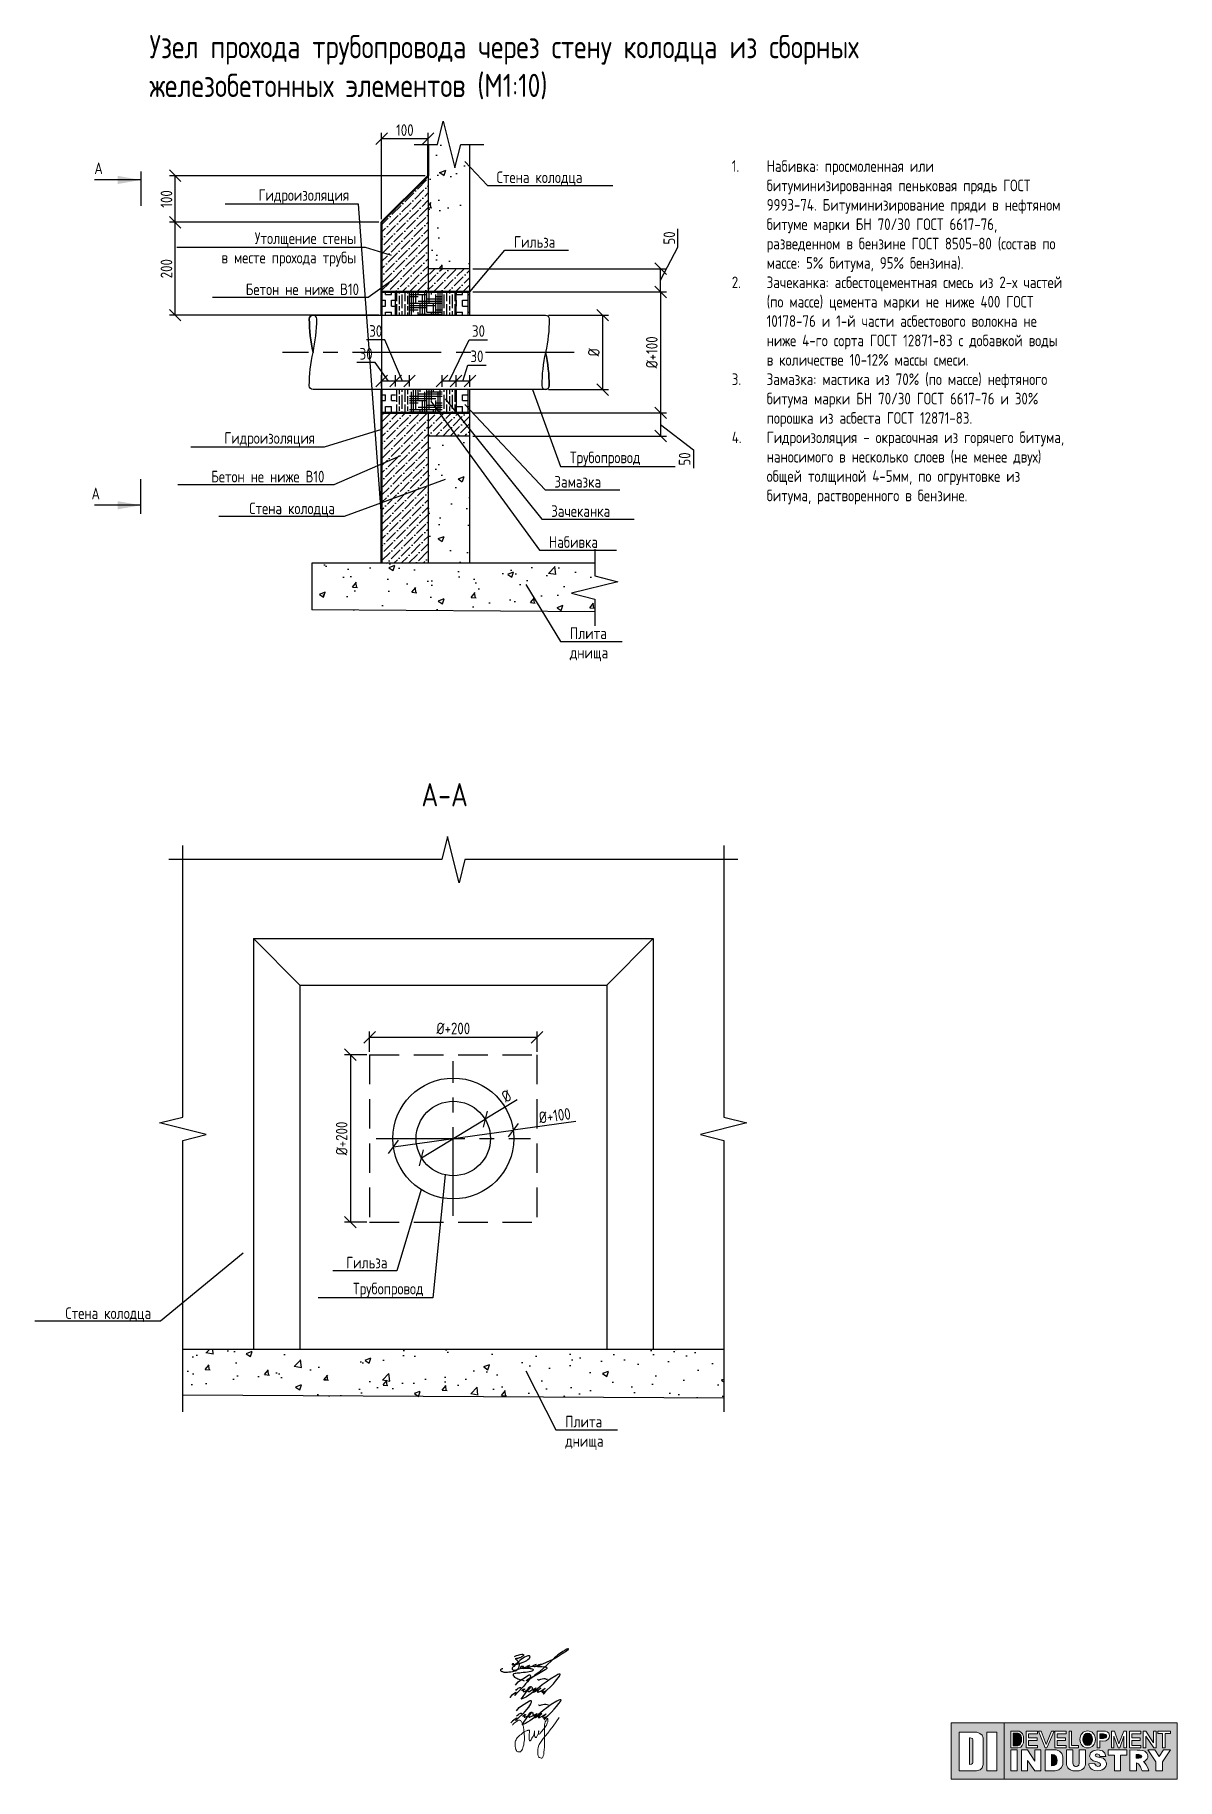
# Model space of a CAD drawing. Header units: millimetres. Extents: x 41097286 to 43803126, y 21258419 to 22595975.
# Drawn here: x 43450897 to 43573723, y 21995474 to 22183055 of the extents above; entities that cross this region are included whole.
import ezdxf
from ezdxf import colors
from ezdxf.entities.mleader import LeaderData, LeaderLine
from ezdxf.math import Vec2, Vec3

# ---------------------------------------------------------------- set-up
doc = ezdxf.new("R2010")
doc.units = ezdxf.units.MM
doc.linetypes.add('BSA-осеваяХ0.5', pattern=[28.575, 19.05, -3.175, 3.175, -3.175])
doc.linetypes.add('BSA-штриховаяХ0.5', pattern=[9.525, 6.35, -3.175])
doc.layers.add('BSA-0', color=7, linetype='Continuous')
doc.layers.add('Слой 2', color=7, linetype='Continuous')
doc.layers.add('BSA-Не печатать', color=1, linetype='Continuous', lineweight=15, plot=False)
doc.styles.add('BSA', font='GOST2304A.ttf')
doc.dimstyles.new('BSA-2.5-1-1 точ 2 знака', dxfattribs={"dimtxt": 2.5, "dimasz": 2.5, "dimexe": 1.25, "dimexo": 0.625, "dimtad": 1, "dimtxsty": 'BSA', "dimblk": 'OBLIQUE', "dimcen": 2.5, "dimadec": 0, "dimazin": 0, "dimtfac": 1, "dimtmove": 1, "dimatfit": 3, "dimldrblk": 'NONE', "dimfxl": 1, "dimarcsym": 0})

# ---------------------------------------------------------------- blocks, each defined once
blk = doc.blocks.new('_Oblique')
at = {"color": 0, "linetype": 'ByBlock', "lineweight": -2}
blk.add_line((-0.5, -0.5), (0.5, 0.5), dxfattribs=at)
blk = doc.blocks.new('*D152')
at = {"layer": 'BSA-0', "color": 0, "linetype": 'ByBlock', "lineweight": -2, "transparency": 16777216}
for p, q in [((207.3, 280), (-243, 280)), ((-230.5, 80), (-230.5, 280)), ((207.3, 80), (-243, 80))]:
    blk.add_line(p, q, dxfattribs=at)
at = {"layer": 'Defpoints', "color": 0, "linetype": 'ByBlock', "transparency": 16777216}
for p in [(-230.5, 280), (213.5, 280), (213.5, 80)]:
    blk.add_point(p, dxfattribs=at)
at = {"layer": 'BSA-0', "color": 0, "linetype": 'ByBlock', "lineweight": -2, "transparency": 16777216, "xscale": 25, "yscale": 25, "zscale": 25}
for p, rotation in [((-230.5, 280), 90), ((-230.5, 80), 270)]:
    blk.add_blockref('_Oblique', p, dxfattribs=dict(at, rotation=rotation))
at = {"layer": 'BSA-0', "color": 0, "linetype": 'ByBlock', "lineweight": -2, "transparency": 16777216, "insert": (-249.2, 180), "char_height": 25, "attachment_point": 5, "rotation": 90, "style": 'BSA'}
blk.add_mtext('200', dxfattribs=at)
blk = doc.blocks.new('_None')
blk = doc.blocks.new('*D153')
at = {"layer": 'BSA-0', "color": 0, "linetype": 'ByBlock', "lineweight": -2, "transparency": 16777216}
for p, q in [((307.3, 380), (-243, 380)), ((-230.5, 280), (-230.5, 380)), ((207.3, 280), (-243, 280))]:
    blk.add_line(p, q, dxfattribs=at)
at = {"layer": 'Defpoints', "color": 0, "linetype": 'ByBlock', "transparency": 16777216}
for p in [(-230.5, 380), (313.5, 380), (213.5, 280)]:
    blk.add_point(p, dxfattribs=at)
at = {"layer": 'BSA-0', "color": 0, "linetype": 'ByBlock', "lineweight": -2, "transparency": 16777216, "xscale": 25, "yscale": 25, "zscale": 25}
for p, rotation in [((-230.5, 380), 90), ((-230.5, 280), 270)]:
    blk.add_blockref('_Oblique', p, dxfattribs=dict(at, rotation=rotation))
at = {"layer": 'BSA-0', "color": 0, "linetype": 'ByBlock', "lineweight": -2, "transparency": 16777216, "insert": (-249.2, 330), "char_height": 25, "attachment_point": 5, "rotation": 90, "style": 'BSA'}
blk.add_mtext('100', dxfattribs=at)
blk = doc.blocks.new('*D154')
at = {"layer": 'BSA-0', "color": 0, "linetype": 'ByBlock', "lineweight": -2, "transparency": 16777216}
for p, q in [((213.5, 286.3), (213.5, 471.9)), ((313.5, 459.4), (213.5, 459.4)), ((313.5, 386.2), (313.5, 471.9))]:
    blk.add_line(p, q, dxfattribs=at)
at = {"layer": 'Defpoints', "color": 0, "linetype": 'ByBlock', "transparency": 16777216}
for p in [(213.5, 459.4), (313.5, 380), (213.5, 280)]:
    blk.add_point(p, dxfattribs=at)
at = {"layer": 'BSA-0', "color": 0, "linetype": 'ByBlock', "lineweight": -2, "transparency": 16777216, "xscale": 25, "yscale": 25, "zscale": 25, "rotation": 180}
blk.add_blockref('_Oblique', (213.5, 459.4), dxfattribs=at)
at = {"layer": 'BSA-0', "color": 0, "linetype": 'ByBlock', "lineweight": -2, "transparency": 16777216, "xscale": 25, "yscale": 25, "zscale": 25}
blk.add_blockref('_Oblique', (313.5, 459.4), dxfattribs=at)
at = {"layer": 'BSA-0', "color": 0, "linetype": 'ByBlock', "lineweight": -2, "transparency": 16777216, "insert": (263.5, 478.1), "char_height": 25, "attachment_point": 5, "style": 'BSA'}
blk.add_mtext('100', dxfattribs=at)
blk = doc.blocks.new('*D155')
at = {"layer": 'BSA-0', "color": 0, "linetype": 'ByBlock', "lineweight": -2, "transparency": 16777216}
for p, q in [((388.5, -61.6), (398.8, -27.3)), ((398.8, -27.3), (438.2, -27.3)), ((373.5, -73.8), (373.5, -49.1)), ((403.5, -61.6), (373.5, -61.6)), ((403.5, -73.8), (403.5, -49.1))]:
    blk.add_line(p, q, dxfattribs=at)
at = {"layer": 'Defpoints', "color": 0, "linetype": 'ByBlock', "transparency": 16777216}
for p in [(373.5, -61.6), (373.5, -80), (403.5, -80)]:
    blk.add_point(p, dxfattribs=at)
at = {"layer": 'BSA-0', "color": 0, "linetype": 'ByBlock', "lineweight": -2, "transparency": 16777216, "xscale": 25, "yscale": 25, "zscale": 25, "rotation": 180}
blk.add_blockref('_Oblique', (373.5, -61.6), dxfattribs=at)
at = {"layer": 'BSA-0', "color": 0, "linetype": 'ByBlock', "lineweight": -2, "transparency": 16777216, "xscale": 25, "yscale": 25, "zscale": 25}
blk.add_blockref('_Oblique', (403.5, -61.6), dxfattribs=at)
at = {"layer": 'BSA-0', "color": 0, "linetype": 'ByBlock', "lineweight": -2, "transparency": 16777216, "insert": (418.5, -8.5), "char_height": 25, "attachment_point": 5, "style": 'BSA'}
blk.add_mtext('30', dxfattribs=at)
blk = doc.blocks.new('*D156')
at = {"layer": 'BSA-0', "color": 0, "linetype": 'ByBlock', "lineweight": -2, "transparency": 16777216}
for p, q in [((358.5, -61.6), (402.1, 27.2)), ((402.1, 27.2), (441.4, 27.2)), ((343.5, -73.8), (343.5, -49.1)), ((373.5, -61.6), (343.5, -61.6)), ((373.5, -73.8), (373.5, -49.1))]:
    blk.add_line(p, q, dxfattribs=at)
at = {"layer": 'Defpoints', "color": 0, "linetype": 'ByBlock', "transparency": 16777216}
for p in [(343.5, -61.6), (343.5, -80), (373.5, -80)]:
    blk.add_point(p, dxfattribs=at)
at = {"layer": 'BSA-0', "color": 0, "linetype": 'ByBlock', "lineweight": -2, "transparency": 16777216, "xscale": 25, "yscale": 25, "zscale": 25, "rotation": 180}
blk.add_blockref('_Oblique', (343.5, -61.6), dxfattribs=at)
at = {"layer": 'BSA-0', "color": 0, "linetype": 'ByBlock', "lineweight": -2, "transparency": 16777216, "xscale": 25, "yscale": 25, "zscale": 25}
blk.add_blockref('_Oblique', (373.5, -61.6), dxfattribs=at)
at = {"layer": 'BSA-0', "color": 0, "linetype": 'ByBlock', "lineweight": -2, "transparency": 16777216, "insert": (421.8, 45.9), "char_height": 25, "attachment_point": 5, "style": 'BSA'}
blk.add_mtext('30', dxfattribs=at)
blk = doc.blocks.new('*D157')
at = {"layer": 'BSA-0', "color": 0, "linetype": 'ByBlock', "lineweight": -2, "transparency": 16777216}
for p, q in [((572.2, 80), (701.2, 80)), ((688.7, 80), (688.7, -80)), ((572.2, -80), (701.2, -80))]:
    blk.add_line(p, q, dxfattribs=at)
at = {"layer": 'Defpoints', "color": 0, "linetype": 'ByBlock', "transparency": 16777216}
for p in [(566, 80), (566, -80), (688.7, -80)]:
    blk.add_point(p, dxfattribs=at)
at = {"layer": 'BSA-0', "color": 0, "linetype": 'ByBlock', "lineweight": -2, "transparency": 16777216, "xscale": 25, "yscale": 25, "zscale": 25}
for p, rotation in [((688.7, 80), 90), ((688.7, -80), 270)]:
    blk.add_blockref('_Oblique', p, dxfattribs=dict(at, rotation=rotation))
at = {"layer": 'BSA-0', "color": 0, "linetype": 'ByBlock', "lineweight": -2, "transparency": 16777216, "insert": (669.9, 0), "char_height": 25, "attachment_point": 5, "rotation": 90, "style": 'BSA'}
blk.add_mtext('%%c', dxfattribs=at)
blk = doc.blocks.new('*D158')
at = {"layer": 'BSA-0', "color": 0, "linetype": 'ByBlock', "lineweight": -2, "transparency": 16777216}
for p, q in [((409.8, 130), (825.9, 130)), ((813.4, 130), (813.4, -130)), ((409.8, -130), (825.9, -130))]:
    blk.add_line(p, q, dxfattribs=at)
at = {"layer": 'Defpoints', "color": 0, "linetype": 'ByBlock', "transparency": 16777216}
for p in [(403.5, 130), (403.5, -130), (813.4, -130)]:
    blk.add_point(p, dxfattribs=at)
at = {"layer": 'BSA-0', "color": 0, "linetype": 'ByBlock', "lineweight": -2, "transparency": 16777216, "xscale": 25, "yscale": 25, "zscale": 25}
for p, rotation in [((813.4, 130), 90), ((813.4, -130), 270)]:
    blk.add_blockref('_Oblique', p, dxfattribs=dict(at, rotation=rotation))
at = {"layer": 'BSA-0', "color": 0, "linetype": 'ByBlock', "lineweight": -2, "transparency": 16777216, "insert": (794.6, 0), "char_height": 25, "attachment_point": 5, "rotation": 90, "style": 'BSA'}
blk.add_mtext('%%C+100', dxfattribs=at)
blk = doc.blocks.new('*D159')
at = {"layer": 'BSA-0', "color": 0, "linetype": 'ByBlock', "lineweight": -2, "transparency": 16777216}
for p, q in [((850.9, 226.3), (850.9, 265.6)), ((813.4, 155), (850.9, 226.3)), ((409.8, 180), (825.9, 180)), ((813.4, 130), (813.4, 180)), ((409.8, 130), (825.9, 130))]:
    blk.add_line(p, q, dxfattribs=at)
at = {"layer": 'Defpoints', "color": 0, "linetype": 'ByBlock', "transparency": 16777216}
for p in [(403.5, 180), (813.4, 180), (403.5, 130)]:
    blk.add_point(p, dxfattribs=at)
at = {"layer": 'BSA-0', "color": 0, "linetype": 'ByBlock', "lineweight": -2, "transparency": 16777216, "xscale": 25, "yscale": 25, "zscale": 25}
for p, rotation in [((813.4, 180), 90), ((813.4, 130), 270)]:
    blk.add_blockref('_Oblique', p, dxfattribs=dict(at, rotation=rotation))
at = {"layer": 'BSA-0', "color": 0, "linetype": 'ByBlock', "lineweight": -2, "transparency": 16777216, "insert": (832.2, 245.9), "char_height": 25, "attachment_point": 5, "rotation": 90, "style": 'BSA'}
blk.add_mtext('50', dxfattribs=at)
blk = doc.blocks.new('*D160')
at = {"layer": 'BSA-0', "color": 0, "linetype": 'ByBlock', "lineweight": -2, "transparency": 16777216}
for p, q in [((409.8, -130), (825.9, -130)), ((813.4, -130), (813.4, -180)), ((409.8, -180), (825.9, -180)), ((813.4, -155), (883.9, -209.8)), ((883.9, -209.8), (883.9, -249.1))]:
    blk.add_line(p, q, dxfattribs=at)
at = {"layer": 'Defpoints', "color": 0, "linetype": 'ByBlock', "transparency": 16777216}
for p in [(403.5, -130), (403.5, -180), (813.4, -180)]:
    blk.add_point(p, dxfattribs=at)
at = {"layer": 'BSA-0', "color": 0, "linetype": 'ByBlock', "lineweight": -2, "transparency": 16777216, "xscale": 25, "yscale": 25, "zscale": 25}
for p, rotation in [((813.4, -130), 90), ((813.4, -180), 270)]:
    blk.add_blockref('_Oblique', p, dxfattribs=dict(at, rotation=rotation))
at = {"layer": 'BSA-0', "color": 0, "linetype": 'ByBlock', "lineweight": -2, "transparency": 16777216, "insert": (865.2, -229.4), "char_height": 25, "attachment_point": 5, "rotation": 90, "style": 'BSA'}
blk.add_mtext('50', dxfattribs=at)
blk = doc.blocks.new('*D161')
at = {"layer": 'BSA-0', "color": 0, "linetype": 'ByBlock', "lineweight": -2, "transparency": 16777216}
for p, q in [((220.5, 27.3), (181.2, 27.3)), ((258.5, -61.6), (220.5, 27.3)), ((243.5, -73.7), (243.5, -49.1)), ((273.5, -61.6), (243.5, -61.6)), ((273.5, -73.7), (273.5, -49.1))]:
    blk.add_line(p, q, dxfattribs=at)
at = {"layer": 'Defpoints', "color": 0, "linetype": 'ByBlock', "transparency": 16777216}
for p in [(243.5, -61.6), (243.5, -80), (273.5, -80)]:
    blk.add_point(p, dxfattribs=at)
at = {"layer": 'BSA-0', "color": 0, "linetype": 'ByBlock', "lineweight": -2, "transparency": 16777216, "xscale": 25, "yscale": 25, "zscale": 25, "rotation": 180}
blk.add_blockref('_Oblique', (243.5, -61.6), dxfattribs=at)
at = {"layer": 'BSA-0', "color": 0, "linetype": 'ByBlock', "lineweight": -2, "transparency": 16777216, "xscale": 25, "yscale": 25, "zscale": 25}
blk.add_blockref('_Oblique', (273.5, -61.6), dxfattribs=at)
at = {"layer": 'BSA-0', "color": 0, "linetype": 'ByBlock', "lineweight": -2, "transparency": 16777216, "insert": (200.8, 46), "char_height": 25, "attachment_point": 5, "style": 'BSA'}
blk.add_mtext('30', dxfattribs=at)
blk = doc.blocks.new('*D162')
at = {"layer": 'BSA-0', "color": 0, "linetype": 'ByBlock', "lineweight": -2, "transparency": 16777216}
for p, q in [((199.8, -21.8), (160.5, -21.8)), ((228.5, -61.6), (199.8, -21.8)), ((213.5, -73.7), (213.5, -49.1)), ((243.5, -61.6), (213.5, -61.6)), ((243.5, -73.7), (243.5, -49.1))]:
    blk.add_line(p, q, dxfattribs=at)
at = {"layer": 'Defpoints', "color": 0, "linetype": 'ByBlock', "transparency": 16777216}
for p in [(213.5, -61.6), (213.5, -80), (243.5, -80)]:
    blk.add_point(p, dxfattribs=at)
at = {"layer": 'BSA-0', "color": 0, "linetype": 'ByBlock', "lineweight": -2, "transparency": 16777216, "xscale": 25, "yscale": 25, "zscale": 25, "rotation": 180}
blk.add_blockref('_Oblique', (213.5, -61.6), dxfattribs=at)
at = {"layer": 'BSA-0', "color": 0, "linetype": 'ByBlock', "lineweight": -2, "transparency": 16777216, "xscale": 25, "yscale": 25, "zscale": 25}
blk.add_blockref('_Oblique', (243.5, -61.6), dxfattribs=at)
at = {"layer": 'BSA-0', "color": 0, "linetype": 'ByBlock', "lineweight": -2, "transparency": 16777216, "insert": (180.1, -3.1), "char_height": 25, "attachment_point": 5, "style": 'BSA'}
blk.add_mtext('30', dxfattribs=at)
blk = doc.blocks.new('*D167')
at = {"layer": 'BSA-0', "color": 0, "linetype": 'ByBlock', "lineweight": -2, "transparency": 16777216}
for p in [(504.8, -1607.8), (299.2, -1732.3)]:
    blk.add_line(p, (436.1, -1649.4), dxfattribs=at)
at = {"layer": 'Defpoints', "color": 0, "linetype": 'ByBlock', "transparency": 16777216}
for p in [(436.1, -1649.4), (299.2, -1732.3)]:
    blk.add_point(p, dxfattribs=at)
at = {"layer": 'BSA-0', "color": 0, "linetype": 'ByBlock', "lineweight": -2, "transparency": 16777216, "xscale": 25, "yscale": 25, "zscale": 25}
for p, rotation in [((436.1, -1649.4), 211.2053801123323), ((299.2, -1732.3), 31.20538011233228)]:
    blk.add_blockref('_Oblique', p, dxfattribs=dict(at, rotation=rotation))
at = {"layer": 'BSA-0', "color": 0, "linetype": 'ByBlock', "lineweight": -2, "transparency": 16777216, "insert": (482.1, -1599.5), "char_height": 25, "attachment_point": 5, "rotation": 31.2054, "style": 'BSA'}
blk.add_mtext('%%C', dxfattribs=at)
blk = doc.blocks.new('*D151')
at = {"layer": 'BSA-0', "color": 0, "linetype": 'ByBlock', "lineweight": -2, "transparency": 16777216}
for p in [(238.9, -1708.7), (630.9, -1654.4)]:
    blk.add_line(p, (496.4, -1673), dxfattribs=at)
at = {"layer": 'Defpoints', "color": 0, "linetype": 'ByBlock', "transparency": 16777216}
for p in [(496.4, -1673), (238.9, -1708.7)]:
    blk.add_point(p, dxfattribs=at)
at = {"layer": 'BSA-0', "color": 0, "linetype": 'ByBlock', "lineweight": -2, "transparency": 16777216, "xscale": 25, "yscale": 25, "zscale": 25}
for p, rotation in [((496.4, -1673), 187.8734071877258), ((238.9, -1708.7), 7.873407187725797)]:
    blk.add_blockref('_Oblique', p, dxfattribs=dict(at, rotation=rotation))
at = {"layer": 'BSA-0', "color": 0, "linetype": 'ByBlock', "lineweight": -2, "transparency": 16777216, "insert": (585.8, -1641.7), "char_height": 25, "attachment_point": 5, "rotation": 7.8734, "style": 'BSA'}
blk.add_mtext('%%C+100', dxfattribs=at)
blk = doc.blocks.new('*D168')
at = {"layer": 'BSA-0', "color": 0, "linetype": 'ByBlock', "lineweight": -2, "transparency": 16777216}
for p, q in [((187.7, -1504.6), (187.7, -1460.5)), ((547.7, -1504.6), (547.7, -1460.5)), ((187.7, -1473), (547.7, -1473))]:
    blk.add_line(p, q, dxfattribs=at)
at = {"layer": 'Defpoints', "color": 0, "linetype": 'ByBlock', "transparency": 16777216}
for p in [(547.7, -1473), (187.7, -1510.8), (547.7, -1510.8)]:
    blk.add_point(p, dxfattribs=at)
at = {"layer": 'BSA-0', "color": 0, "linetype": 'ByBlock', "lineweight": -2, "transparency": 16777216, "xscale": 25, "yscale": 25, "zscale": 25, "rotation": 180}
blk.add_blockref('_Oblique', (187.7, -1473), dxfattribs=at)
at = {"layer": 'BSA-0', "color": 0, "linetype": 'ByBlock', "lineweight": -2, "transparency": 16777216, "xscale": 25, "yscale": 25, "zscale": 25}
blk.add_blockref('_Oblique', (547.7, -1473), dxfattribs=at)
at = {"layer": 'BSA-0', "color": 0, "linetype": 'ByBlock', "lineweight": -2, "transparency": 16777216, "insert": (367.7, -1454.2), "char_height": 25, "attachment_point": 5, "style": 'BSA'}
blk.add_mtext('%%C+200', dxfattribs=at)
blk = doc.blocks.new('*D169')
at = {"layer": 'BSA-0', "color": 0, "linetype": 'ByBlock', "lineweight": -2, "transparency": 16777216}
for p, q in [((181.4, -1510.8), (133.9, -1510.8)), ((146.4, -1510.8), (146.4, -1870.8)), ((181.4, -1870.8), (133.9, -1870.8))]:
    blk.add_line(p, q, dxfattribs=at)
at = {"layer": 'Defpoints', "color": 0, "linetype": 'ByBlock', "transparency": 16777216}
for p in [(187.7, -1510.8), (146.4, -1870.8), (187.7, -1870.8)]:
    blk.add_point(p, dxfattribs=at)
at = {"layer": 'BSA-0', "color": 0, "linetype": 'ByBlock', "lineweight": -2, "transparency": 16777216, "xscale": 25, "yscale": 25, "zscale": 25}
for p, rotation in [((146.4, -1510.8), 90), ((146.4, -1870.8), 270)]:
    blk.add_blockref('_Oblique', p, dxfattribs=dict(at, rotation=rotation))
at = {"layer": 'BSA-0', "color": 0, "linetype": 'ByBlock', "lineweight": -2, "transparency": 16777216, "insert": (127.6, -1690.8), "char_height": 25, "attachment_point": 5, "rotation": 90, "style": 'BSA'}
blk.add_mtext('%%C+200', dxfattribs=at)
blk = doc.blocks.new('DI')
at = {"layer": 'Слой 2', "true_color": 0xf7931d}
h = blk.add_hatch(color=30, dxfattribs=at)
h.dxf.hatch_style = 2
h.paths.add_polyline_path([(-1796, 420), (-1796, -450), (-975, -450), (-975, 420)])
edge = h.paths.add_edge_path()
edge.add_spline(control_points=[(-1300, -226), (-1300, -226), (-1303, -324), (-1401, -324), (-1498, -324), (-1668, -324), (-1668, -324), (-1668, -324), (-1668, 277), (-1668, 277), (-1668, 277), (-1399, 277), (-1399, 277), (-1399, 277), (-1300, 255), (-1300, 186), (-1300, 116), (-1300, -226), (-1300, -226)], knot_values=[0, 0, 0, 0, 1, 1, 1, 2, 2, 2, 3, 3, 3, 4, 4, 4, 5, 5, 5, 6, 6, 6, 6], degree=3, periodic=0)
h.paths.add_polyline_path([(-1087, -324), (-1243, -324), (-1243, 277), (-1087, 277)])
at = {"layer": 'Слой 2', "true_color": 0x231f20}
h = blk.add_hatch(color=250, dxfattribs=at)
h.dxf.hatch_style = 2
h.paths.add_polyline_path([(-975, 420), (-975, -450), (1699, -450), (1699, 420)])
h.paths.add_polyline_path([(1176, 292), (1217, 292), (1335, 110), (1335, 292), (1373, 292), (1373, 32), (1338, 32), (1217, 215), (1217, 32), (1176, 32)])
h.paths.add_polyline_path([(682, 292), (732, 292), (800, 97), (874, 292), (916, 292), (916, 32), (877, 32), (877, 215), (815, 32), (787, 32), (722, 215), (722, 32), (682, 32)])
edge = h.paths.add_edge_path()
edge.add_spline(control_points=[(465, 292), (465, 292), (583, 292), (583, 292), (583, 292), (654, 282), (654, 225), (654, 167), (623, 138), (551, 139), (502, 140), (502, 140), (502, 140), (502, 140), (502, 32), (502, 32), (502, 32), (465, 32), (465, 32), (465, 32), (465, 292), (465, 292)], knot_values=[0, 0, 0, 0, 1, 1, 1, 2, 2, 2, 3, 3, 3, 4, 4, 4, 5, 5, 5, 6, 6, 6, 7, 7, 7, 7], degree=3, periodic=0)
h.paths.add_polyline_path([(28, 292), (66, 292), (66, 69), (177, 69), (177, 32), (28, 32)])
h.paths.add_polyline_path([(-401, 292), (-326, 86), (-242, 292), (-203, 292), (-313, 32), (-339, 32), (-442, 292)])
h.paths.add_polyline_path([(-634, 292), (-457, 292), (-457, 252), (-596, 251), (-596, 186), (-466, 186), (-466, 146), (-596, 146), (-596, 69), (-457, 69), (-457, 32), (-634, 32)])
h.paths.add_polyline_path([(-775, -324), (-872, -324), (-872, 1), (-775, 1)])
edge = h.paths.add_edge_path()
edge.add_spline(control_points=[(-761, 32), (-830, 32), (-872, 32), (-872, 32), (-872, 32), (-872, 292), (-872, 292), (-872, 292), (-753, 292), (-753, 292), (-753, 292), (-678, 277), (-678, 207), (-678, 136), (-678, 112), (-678, 112), (-678, 112), (-693, 32), (-761, 32)], knot_values=[0, 0, 0, 0, 1, 1, 1, 2, 2, 2, 3, 3, 3, 4, 4, 4, 5, 5, 5, 6, 6, 6, 6], degree=3, periodic=0)
h.paths.add_polyline_path([(-409, -324), (-500, -324), (-612, -162), (-612, -324), (-704, -324), (-704, 1), (-615, 1), (-500, -172), (-500, 1), (-409, 1)])
edge = h.paths.add_edge_path()
edge.add_spline(control_points=[(-68, -224), (-68, -224), (-90, -324), (-186, -324), (-282, -324), (-342, -324), (-342, -324), (-342, -324), (-342, 0), (-342, 0), (-342, 0), (-173, 0), (-173, 0), (-173, 0), (-68, -18), (-68, -106), (-68, -194), (-68, -224), (-68, -224)], knot_values=[0, 0, 0, 0, 1, 1, 1, 2, 2, 2, 3, 3, 3, 4, 4, 4, 5, 5, 5, 6, 6, 6, 6], degree=3, periodic=0)
h.paths.add_polyline_path([(-16, 252), (-155, 251), (-155, 186), (-26, 186), (-26, 146), (-155, 146), (-155, 69), (-16, 69), (-16, 32), (-193, 32), (-193, 292), (-16, 292)])
edge = h.paths.add_edge_path()
edge.add_spline(control_points=[(282, -225), (282, -225), (282, -324), (136, -324), (-10, -324), (-10, -225), (-10, -225), (-10, -225), (-10, 0), (-10, 0), (-10, 0), (88, 0), (88, 0), (88, 0), (88, -149), (88, -202), (88, -255), (136, -254), (136, -254), (136, -254), (185, -255), (185, -202), (185, -149), (185, 0), (185, 0), (185, 0), (282, 0), (282, 0), (282, 0), (282, -225), (282, -225)], knot_values=[0, 0, 0, 0, 1, 1, 1, 2, 2, 2, 3, 3, 3, 4, 4, 4, 5, 5, 5, 6, 6, 6, 7, 7, 7, 8, 8, 8, 9, 9, 9, 10, 10, 10, 10], degree=3, periodic=0)
edge = h.paths.add_edge_path()
edge.add_spline(control_points=[(196, 164), (196, 237), (250, 296), (316, 296), (383, 296), (436, 237), (436, 164), (436, 91), (383, 32), (316, 32), (250, 32), (196, 91), (196, 164)], knot_values=[0, 0, 0, 0, 1, 1, 1, 2, 2, 2, 3, 3, 3, 4, 4, 4, 4], degree=3, periodic=0)
edge = h.paths.add_edge_path()
edge.add_spline(control_points=[(608, -212), (606, -232), (594, -321), (463, -321), (332, -321), (334, -212), (334, -212), (334, -212), (426, -210), (426, -210), (426, -210), (437, -253), (471, -254), (518, -254), (513, -228), (513, -228), (513, -228), (521, -198), (463, -184), (361, -184), (345, -93), (345, -93), (345, -93), (346, 1), (471, 1), (596, 1), (595, -99), (595, -99), (595, -99), (505, -99), (505, -99), (505, -99), (507, -67), (471, -63), (435, -58), (443, -67), (437, -76), (431, -86), (427, -104), (504, -116), (582, -116), (609, -192), (608, -212)], knot_values=[0, 0, 0, 0, 1, 1, 1, 2, 2, 2, 3, 3, 3, 4, 4, 4, 5, 5, 5, 6, 6, 6, 7, 7, 7, 8, 8, 8, 9, 9, 9, 10, 10, 10, 11, 11, 11, 12, 12, 12, 13, 13, 13, 14, 14, 14, 14], degree=3, periodic=0)
h.paths.add_polyline_path([(924, -81), (826, -81), (826, -324), (779, -324), (732, -324), (732, -81), (634, -81), (634, 0), (779, 0), (924, 0)])
h.paths.add_polyline_path([(962, 292), (1140, 292), (1140, 252), (1000, 251), (1000, 186), (1130, 186), (1130, 146), (1000, 146), (1000, 69), (1140, 69), (1140, 32), (962, 32)])
edge = h.paths.add_edge_path()
edge.add_spline(control_points=[(1157, -324), (1157, -324), (1118, -196), (1071, -196), (1071, -236), (1071, -324), (1071, -324), (1071, -324), (969, -324), (969, -324), (969, -324), (969, -321), (969, -321), (969, -321), (969, 0), (969, 0), (969, 0), (1082, -1), (1082, -1), (1082, -1), (1155, 6), (1200, -19), (1223, -31), (1247, -63), (1247, -92), (1247, -109), (1242, -126), (1234, -138), (1214, -171), (1181, -180), (1181, -180), (1181, -180), (1254, -258), (1259, -324), (1196, -324), (1157, -324), (1157, -324)], knot_values=[0, 0, 0, 0, 1, 1, 1, 2, 2, 2, 3, 3, 3, 4, 4, 4, 5, 5, 5, 6, 6, 6, 7, 7, 7, 8, 8, 8, 9, 9, 9, 10, 10, 10, 11, 11, 11, 12, 12, 12, 12], degree=3, periodic=0)
h.paths.add_polyline_path([(1473, -181), (1473, -324), (1422, -324), (1371, -324), (1371, -181), (1248, 1), (1356, 1), (1422, -99), (1488, 1), (1596, 1)])
h.paths.add_polyline_path([(1596, 254), (1516, 254), (1516, 32), (1474, 32), (1474, 254), (1399, 254), (1399, 292), (1596, 292)])
at = {"layer": 'Слой 2', "true_color": 0xf7931d}
h = blk.add_hatch(color=30, dxfattribs=at)
h.dxf.hatch_style = 2
edge = h.paths.add_edge_path()
edge.add_spline(control_points=[(-1508, 186), (-1508, 186), (-1508, -223), (-1508, -223), (-1460, -223), (-1457, -193), (-1457, -193), (-1457, -193), (-1457, 119), (-1457, 156), (-1457, 192), (-1508, 186), (-1508, 186)], knot_values=[0, 0, 0, 0, 1, 1, 1, 2, 2, 2, 3, 3, 3, 4, 4, 4, 4], degree=3, periodic=0)
at = {"layer": 'Слой 2', "true_color": 0x231f20}
h = blk.add_hatch(color=250, dxfattribs=at)
h.dxf.hatch_style = 2
edge = h.paths.add_edge_path()
edge.add_spline(control_points=[(-758, 258), (-758, 258), (-836, 258), (-836, 258), (-836, 258), (-836, 66), (-836, 66), (-836, 66), (-808, 66), (-764, 66), (-719, 66), (-709, 125), (-709, 125), (-709, 125), (-709, 143), (-709, 195), (-709, 247), (-758, 258), (-758, 258)], knot_values=[0, 0, 0, 0, 1, 1, 1, 2, 2, 2, 3, 3, 3, 4, 4, 4, 5, 5, 5, 6, 6, 6, 6], degree=3, periodic=0)
h = blk.add_hatch(color=250, dxfattribs=at)
h.dxf.hatch_style = 2
edge = h.paths.add_edge_path()
edge.add_spline(control_points=[(316, 260), (274, 260), (240, 217), (240, 164), (240, 111), (274, 68), (316, 68), (358, 68), (392, 111), (392, 164), (392, 217), (358, 260), (316, 260)], knot_values=[0, 0, 0, 0, 1, 1, 1, 2, 2, 2, 3, 3, 3, 4, 4, 4, 4], degree=3, periodic=0)
h = blk.add_hatch(color=250, dxfattribs=at)
h.dxf.hatch_style = 2
edge = h.paths.add_edge_path()
edge.add_spline(control_points=[(614, 214), (614, 266), (504, 250), (504, 250), (504, 250), (504, 177), (504, 177), (504, 177), (614, 161), (614, 214)], knot_values=[0, 0, 0, 0, 1, 1, 1, 2, 2, 2, 3, 3, 3, 3], degree=3, periodic=0)
h = blk.add_hatch(color=250, dxfattribs=at)
h.dxf.hatch_style = 2
edge = h.paths.add_edge_path()
edge.add_spline(control_points=[(-244, -72), (-244, -72), (-244, -244), (-244, -244), (-172, -244), (-155, -219), (-155, -158), (-155, -57), (-244, -72), (-244, -72)], knot_values=[0, 0, 0, 0, 1, 1, 1, 2, 2, 2, 3, 3, 3, 3], degree=3, periodic=0)
h = blk.add_hatch(color=250, dxfattribs=at)
h.dxf.hatch_style = 2
edge = h.paths.add_edge_path()
edge.add_spline(control_points=[(1068, -71), (1068, -71), (1068, -127), (1068, -127), (1068, -127), (1151, -138), (1151, -99), (1151, -60), (1068, -71), (1068, -71)], knot_values=[0, 0, 0, 0, 1, 1, 1, 2, 2, 2, 3, 3, 3, 3], degree=3, periodic=0)
at = {"layer": 'Слой 2', "lineweight": 0}
for points in [[(-1796, 420), (-1796, -450), (-975, -450), (-975, 420), (-1796, 420)], [(-1087, -324), (-1243, -324), (-1243, 277), (-1087, 277), (-1087, -324)], [(-975, 420), (-975, -450), (1699, -450), (1699, 420), (-975, 420)], [(-634, 292), (-457, 292), (-457, 252), (-596, 251), (-596, 186), (-466, 186), (-466, 146), (-596, 146), (-596, 69), (-457, 69), (-457, 32), (-634, 32), (-634, 292)], [(-401, 292), (-326, 86), (-242, 292), (-203, 292), (-313, 32), (-339, 32), (-442, 292), (-401, 292)], [(-16, 252), (-155, 251), (-155, 186), (-26, 186), (-26, 146), (-155, 146), (-155, 69), (-16, 69), (-16, 32), (-193, 32), (-193, 292), (-16, 292), (-16, 252)], [(28, 292), (66, 292), (66, 69), (177, 69), (177, 32), (28, 32), (28, 292)], [(682, 292), (732, 292), (800, 97), (874, 292), (916, 292), (916, 32), (877, 32), (877, 215), (815, 32), (787, 32), (722, 215), (722, 32), (682, 32), (682, 292)], [(962, 292), (1140, 292), (1140, 252), (1000, 251), (1000, 186), (1130, 186), (1130, 146), (1000, 146), (1000, 69), (1140, 69), (1140, 32), (962, 32), (962, 292)], [(1176, 292), (1217, 292), (1335, 110), (1335, 292), (1373, 292), (1373, 32), (1338, 32), (1217, 215), (1217, 32), (1176, 32), (1176, 292)], [(1596, 254), (1516, 254), (1516, 32), (1474, 32), (1474, 254), (1399, 254), (1399, 292), (1596, 292), (1596, 254)], [(-775, -324), (-872, -324), (-872, 1), (-775, 1), (-775, -324)], [(-409, -324), (-500, -324), (-612, -162), (-612, -324), (-704, -324), (-704, 1), (-615, 1), (-500, -172), (-500, 1), (-409, 1), (-409, -324)], [(924, -81), (826, -81), (826, -324), (779, -324), (732, -324), (732, -81), (634, -81), (634, 0), (779, 0), (924, 0), (924, -81)], [(1473, -181), (1473, -324), (1422, -324), (1371, -324), (1371, -181), (1248, 1), (1356, 1), (1422, -99), (1488, 1), (1596, 1), (1473, -181)]]:
    blk.add_lwpolyline(points, dxfattribs=at)
for points, knots in [([(-1300, -226), (-1300, -226), (-1303, -324), (-1401, -324), (-1498, -324), (-1668, -324), (-1668, -324), (-1668, -324), (-1668, 277), (-1668, 277), (-1668, 277), (-1399, 277), (-1399, 277), (-1399, 277), (-1300, 255), (-1300, 186), (-1300, 116), (-1300, -226), (-1300, -226)], [0, 0, 0, 0, 1, 1, 1, 2, 2, 2, 3, 3, 3, 4, 4, 4, 5, 5, 5, 6, 6, 6, 6]), ([(-761, 32), (-830, 32), (-872, 32), (-872, 32), (-872, 32), (-872, 292), (-872, 292), (-872, 292), (-753, 292), (-753, 292), (-753, 292), (-678, 277), (-678, 207), (-678, 136), (-678, 112), (-678, 112), (-678, 112), (-693, 32), (-761, 32)], [0, 0, 0, 0, 1, 1, 1, 2, 2, 2, 3, 3, 3, 4, 4, 4, 5, 5, 5, 6, 6, 6, 6]), ([(196, 164), (196, 237), (250, 296), (316, 296), (383, 296), (436, 237), (436, 164), (436, 91), (383, 32), (316, 32), (250, 32), (196, 91), (196, 164)], [0, 0, 0, 0, 1, 1, 1, 2, 2, 2, 3, 3, 3, 4, 4, 4, 4]), ([(465, 292), (465, 292), (583, 292), (583, 292), (583, 292), (654, 282), (654, 225), (654, 167), (623, 138), (551, 139), (502, 140), (502, 140), (502, 140), (502, 140), (502, 32), (502, 32), (502, 32), (465, 32), (465, 32), (465, 32), (465, 292), (465, 292)], [0, 0, 0, 0, 1, 1, 1, 2, 2, 2, 3, 3, 3, 4, 4, 4, 5, 5, 5, 6, 6, 6, 7, 7, 7, 7]), ([(-1508, 186), (-1508, 186), (-1508, -223), (-1508, -223), (-1460, -223), (-1457, -193), (-1457, -193), (-1457, -193), (-1457, 119), (-1457, 156), (-1457, 192), (-1508, 186), (-1508, 186)], [0, 0, 0, 0, 1, 1, 1, 2, 2, 2, 3, 3, 3, 4, 4, 4, 4]), ([(-758, 258), (-758, 258), (-836, 258), (-836, 258), (-836, 258), (-836, 66), (-836, 66), (-836, 66), (-808, 66), (-764, 66), (-719, 66), (-709, 125), (-709, 125), (-709, 125), (-709, 143), (-709, 195), (-709, 247), (-758, 258), (-758, 258)], [0, 0, 0, 0, 1, 1, 1, 2, 2, 2, 3, 3, 3, 4, 4, 4, 5, 5, 5, 6, 6, 6, 6]), ([(-68, -224), (-68, -224), (-90, -324), (-186, -324), (-282, -324), (-342, -324), (-342, -324), (-342, -324), (-342, 0), (-342, 0), (-342, 0), (-173, 0), (-173, 0), (-173, 0), (-68, -18), (-68, -106), (-68, -194), (-68, -224), (-68, -224)], [0, 0, 0, 0, 1, 1, 1, 2, 2, 2, 3, 3, 3, 4, 4, 4, 5, 5, 5, 6, 6, 6, 6]), ([(282, -225), (282, -225), (282, -324), (136, -324), (-10, -324), (-10, -225), (-10, -225), (-10, -225), (-10, 0), (-10, 0), (-10, 0), (88, 0), (88, 0), (88, 0), (88, -149), (88, -202), (88, -255), (136, -254), (136, -254), (136, -254), (185, -255), (185, -202), (185, -149), (185, 0), (185, 0), (185, 0), (282, 0), (282, 0), (282, 0), (282, -225), (282, -225)], [0, 0, 0, 0, 1, 1, 1, 2, 2, 2, 3, 3, 3, 4, 4, 4, 5, 5, 5, 6, 6, 6, 7, 7, 7, 8, 8, 8, 9, 9, 9, 10, 10, 10, 10]), ([(316, 260), (274, 260), (240, 217), (240, 164), (240, 111), (274, 68), (316, 68), (358, 68), (392, 111), (392, 164), (392, 217), (358, 260), (316, 260)], [0, 0, 0, 0, 1, 1, 1, 2, 2, 2, 3, 3, 3, 4, 4, 4, 4]), ([(608, -212), (606, -232), (594, -321), (463, -321), (332, -321), (334, -212), (334, -212), (334, -212), (426, -210), (426, -210), (426, -210), (437, -253), (471, -254), (518, -254), (513, -228), (513, -228), (513, -228), (521, -198), (463, -184), (361, -184), (345, -93), (345, -93), (345, -93), (346, 1), (471, 1), (596, 1), (595, -99), (595, -99), (595, -99), (505, -99), (505, -99), (505, -99), (507, -67), (471, -63), (435, -58), (443, -67), (437, -76), (431, -86), (427, -104), (504, -116), (582, -116), (609, -192), (608, -212)], [0, 0, 0, 0, 1, 1, 1, 2, 2, 2, 3, 3, 3, 4, 4, 4, 5, 5, 5, 6, 6, 6, 7, 7, 7, 8, 8, 8, 9, 9, 9, 10, 10, 10, 11, 11, 11, 12, 12, 12, 13, 13, 13, 14, 14, 14, 14]), ([(614, 214), (614, 266), (504, 250), (504, 250), (504, 250), (504, 177), (504, 177), (504, 177), (614, 161), (614, 214)], [0, 0, 0, 0, 1, 1, 1, 2, 2, 2, 3, 3, 3, 3]), ([(1157, -324), (1157, -324), (1118, -196), (1071, -196), (1071, -236), (1071, -324), (1071, -324), (1071, -324), (969, -324), (969, -324), (969, -324), (969, -321), (969, -321), (969, -321), (969, 0), (969, 0), (969, 0), (1082, -1), (1082, -1), (1082, -1), (1155, 6), (1200, -19), (1223, -31), (1247, -63), (1247, -92), (1247, -109), (1242, -126), (1234, -138), (1214, -171), (1181, -180), (1181, -180), (1181, -180), (1254, -258), (1259, -324), (1196, -324), (1157, -324), (1157, -324)], [0, 0, 0, 0, 1, 1, 1, 2, 2, 2, 3, 3, 3, 4, 4, 4, 5, 5, 5, 6, 6, 6, 7, 7, 7, 8, 8, 8, 9, 9, 9, 10, 10, 10, 11, 11, 11, 12, 12, 12, 12]), ([(-244, -72), (-244, -72), (-244, -244), (-244, -244), (-172, -244), (-155, -219), (-155, -158), (-155, -57), (-244, -72), (-244, -72)], [0, 0, 0, 0, 1, 1, 1, 2, 2, 2, 3, 3, 3, 3]), ([(1068, -71), (1068, -71), (1068, -127), (1068, -127), (1068, -127), (1151, -138), (1151, -99), (1151, -60), (1068, -71), (1068, -71)], [0, 0, 0, 0, 1, 1, 1, 2, 2, 2, 3, 3, 3, 3])]:
    blk.add_open_spline(points, degree=3, knots=knots, dxfattribs=at)
blk = doc.blocks.new('5')
at = {"color": 160, "lineweight": 9}
for points in [[(39.23, -189.08), (39.76, -188.41), (40.36, -187.75), (41.66, -186.81), (42.34, -186.4), (43.34, -185.76), (44.34, -185.16), (44.67, -185.03), (44.9, -185.04), (45.04, -185.15), (45.1, -185.32), (45.09, -185.58), (45.02, -185.86), (44.86, -186.29), (44.45, -187.02), (43.98, -187.68), (43.24, -188.58), (42.57, -189.39), (41.87, -190.09), (40.04, -191.87), (38.96, -193.07), (39.29, -192.63), (39.49, -192.28), (39.54, -192.07), (39.53, -191.95), (39.47, -191.93), (39.41, -191.94), (39.19, -192.04), (38.24, -192.76), (37.74, -193.14), (37.02, -193.85)], [(41.82, -191.26), (41.9, -191.01), (42.01, -190.89), (42.19, -190.73), (42.45, -190.62), (42.6, -190.56), (42.78, -190.55), (42.84, -190.58), (42.85, -190.64), (42.76, -190.73), (42.53, -190.92), (42.39, -191.03), (42.27, -191.24), (42.25, -191.4), (42.29, -191.55), (42.43, -191.58), (42.58, -191.57), (42.78, -191.49), (43.73, -191.03), (44.29, -190.72), (44.73, -190.47), (45.11, -189.89), (44.4, -190.66), (44.15, -191.16), (44.08, -191.37), (44.14, -191.52), (44.31, -191.59), (44.49, -191.57), (44.72, -191.48), (45.27, -191.2), (47.37, -190.1), (46.71, -190.79), (46.34, -191.29), (46.22, -191.59), (46.28, -191.75), (46.46, -191.75), (46.7, -191.64), (48.27, -190.85), (49.25, -190.15), (48.37, -190.92), (48.01, -191.31), (47.87, -191.64), (47.92, -191.76), (48.15, -191.8), (48.37, -191.73), (49.17, -191.35), (50.97, -190.29), (49.98, -191.13), (49.68, -191.48), (49.63, -191.73), (49.78, -191.86), (50.01, -191.81), (50.32, -191.69), (51.49, -191.2), (50.64, -191.82), (50.28, -192.18), (50.16, -192.37), (50.22, -192.48), (50.36, -192.47), (50.48, -192.38), (51.49, -191.2), (53.1, -189.55), (54.16, -188.46), (55.03, -187.41), (56, -186.15), (56.53, -185.47), (56.74, -185.12), (56.82, -184.86), (56.78, -184.77), (56.65, -184.73), (56.32, -184.77), (55.96, -184.89), (55.16, -185.31), (52.92, -186.63), (51.25, -187.88), (49.8, -188.97), (47.81, -190.6), (45.44, -192.38), (44.48, -193.01), (43.57, -193.59), (42.83, -194.01), (42.17, -194.3), (41.51, -194.54), (41.97, -193.88), (43.38, -191.8), (44.09, -190.6), (44.38, -190.05), (44.56, -189.85), (44.76, -189.74), (45.04, -189.65), (45.29, -189.63), (45.51, -189.71), (45.68, -189.88), (45.76, -190.12), (45.77, -190.4), (45.81, -190.55), (45.86, -190.69), (45.97, -190.87), (46.25, -190.99), (46.61, -191.04), (46.92, -191)], [(39.35, -191.18), (39.63, -190.79), (40.03, -190.49), (40.34, -190.27), (40.67, -190.11), (41, -190), (41.19, -190), (41.32, -190.12), (41.34, -190.26), (41.39, -190.56)], [(47.96, -186.69), (48.2, -186.89), (48.49, -186.92), (48.76, -186.88), (49.18, -186.72), (49.69, -186.53), (50.36, -186.48), (50.78, -186.45), (51.36, -186.62), (51.82, -186.75)]]:
    blk.add_lwpolyline(points, dxfattribs=at)
at = {"color": 160}
for points in [[(39.23, -189.08), (39.76, -188.41), (40.36, -187.75), (41.66, -186.81), (42.34, -186.4), (43.34, -185.76), (44.34, -185.16), (44.67, -185.03), (44.9, -185.04), (45.04, -185.15), (45.1, -185.32), (45.09, -185.58), (45.02, -185.86), (44.86, -186.29), (44.45, -187.02), (43.98, -187.68), (43.24, -188.58), (42.57, -189.39), (41.87, -190.09), (40.04, -191.87), (38.96, -193.07), (39.29, -192.63), (39.49, -192.28), (39.54, -192.07), (39.53, -191.95), (39.47, -191.93), (39.41, -191.94), (39.19, -192.04), (38.24, -192.76), (37.74, -193.14), (37.02, -193.85)], [(41.82, -191.26), (41.9, -191.01), (42.01, -190.89), (42.19, -190.73), (42.45, -190.62), (42.6, -190.56), (42.78, -190.55), (42.84, -190.58), (42.85, -190.64), (42.76, -190.73), (42.53, -190.92), (42.39, -191.03), (42.27, -191.24), (42.25, -191.4), (42.29, -191.55), (42.43, -191.58), (42.58, -191.57), (42.78, -191.49), (43.73, -191.03), (44.29, -190.72), (44.73, -190.47), (45.11, -189.89), (44.4, -190.66), (44.15, -191.16), (44.08, -191.37), (44.14, -191.52), (44.31, -191.59), (44.49, -191.57), (44.72, -191.48), (45.27, -191.2), (47.37, -190.1), (46.71, -190.79), (46.34, -191.29), (46.22, -191.59), (46.28, -191.75), (46.46, -191.75), (46.7, -191.64), (48.27, -190.85), (49.25, -190.15), (48.37, -190.92), (48.01, -191.31), (47.87, -191.64), (47.92, -191.76), (48.15, -191.8), (48.37, -191.73), (49.17, -191.35), (50.97, -190.29), (49.98, -191.13), (49.68, -191.48), (49.63, -191.73), (49.78, -191.86), (50.01, -191.81), (50.32, -191.69), (51.49, -191.2), (50.64, -191.82), (50.28, -192.18), (50.16, -192.37), (50.22, -192.48), (50.36, -192.47), (50.48, -192.38), (51.49, -191.2), (53.1, -189.55), (54.16, -188.46), (55.03, -187.41), (56, -186.15), (56.53, -185.47), (56.74, -185.12), (56.82, -184.86), (56.78, -184.77), (56.65, -184.73), (56.32, -184.77), (55.96, -184.89), (55.16, -185.31), (52.92, -186.63), (51.25, -187.88), (49.8, -188.97), (47.81, -190.6), (45.44, -192.38), (44.48, -193.01), (43.57, -193.59), (42.83, -194.01), (42.17, -194.3), (41.51, -194.54), (41.97, -193.88), (43.38, -191.8), (44.09, -190.6), (44.38, -190.05), (44.56, -189.85), (44.76, -189.74), (45.04, -189.65), (45.29, -189.63), (45.51, -189.71), (45.68, -189.88), (45.76, -190.12), (45.77, -190.4), (45.81, -190.55), (45.86, -190.69), (45.97, -190.87), (46.25, -190.99), (46.61, -191.04), (46.92, -191)], [(39.35, -191.18), (39.63, -190.79), (40.03, -190.49), (40.34, -190.27), (40.67, -190.11), (41, -190), (41.19, -190), (41.32, -190.12), (41.34, -190.26), (41.39, -190.56)], [(47.96, -186.69), (48.2, -186.89), (48.49, -186.92), (48.76, -186.88), (49.18, -186.72), (49.69, -186.53), (50.36, -186.48), (50.78, -186.45), (51.36, -186.62), (51.82, -186.75)]]:
    blk.add_lwpolyline(points, dxfattribs=at)
blk = doc.blocks.new('6')
at = {"color": 150, "lineweight": 9}
for points in [[(226.89, -190.1), (227.38, -189.81), (227.7, -189.66), (228.33, -189.46), (229.17, -189.28), (229.79, -189.18), (230.19, -189.16), (230.3, -189.19), (230.4, -189.23), (230.49, -189.29), (230.52, -189.36), (230.52, -189.43), (230.51, -189.52), (230.48, -189.6), (230.41, -189.72), (230.25, -189.87), (229.94, -190.1), (229.67, -190.24), (229.39, -190.4), (229.15, -190.53), (228.82, -190.66), (228.53, -190.75), (228.26, -190.81), (228, -190.86), (227.68, -190.93), (227.36, -191), (227.15, -191.04), (227.38, -191.16), (227.61, -191.33), (227.78, -191.45), (227.9, -191.55), (228.08, -191.75), (228.36, -192.1), (228.52, -192.38), (228.65, -192.78), (228.73, -193.32), (228.74, -193.65), (228.69, -194.01), (228.63, -194.31), (228.52, -194.66), (228.34, -194.95), (228.08, -195.33), (227.51, -195.79), (227.22, -195.99), (226.66, -196.15), (226.03, -196.27), (225.37, -196.34), (224.61, -196.39), (224.07, -196.45), (223.52, -196.47), (223.11, -196.46), (222.74, -196.45), (222.42, -196.39), (222.14, -196.3), (221.86, -196.2), (221.63, -196.06), (221.44, -195.9), (221.35, -195.7), (221.31, -195.52), (221.42, -195.27), (221.54, -195.14), (221.73, -195.04), (221.9, -194.95), (222.13, -194.92)], [(226.72, -193.23), (226.68, -193.11), (226.63, -193.06), (226.49, -192.99), (226.35, -192.95), (226.21, -192.98), (226.08, -193.04), (226.01, -193.18), (226.01, -193.34), (226.1, -193.43), (226.28, -193.47), (226.49, -193.46), (227.06, -193.36), (227.97, -193.15), (229.26, -192.72), (230.33, -192.36), (231.1, -192.11), (231.92, -191.65), (232.33, -191.33), (232.75, -190.93), (233.06, -190.55), (233.15, -190.34), (233.16, -190.14), (233.14, -189.99), (233.08, -189.91), (232.96, -189.81), (232.79, -189.76), (232.51, -189.73), (232.27, -189.78), (231.58, -190.01), (230.94, -190.36), (230.36, -190.72), (229.75, -191.19), (229.07, -191.72), (228.22, -192.43), (227.11, -193.47), (226.57, -194.03), (226.32, -194.29), (226.12, -194.54), (225.98, -194.78), (225.92, -195), (225.93, -195.16), (226.03, -195.35), (226.16, -195.47), (226.37, -195.56), (226.63, -195.6), (226.87, -195.6), (227.55, -195.42), (228.71, -195.06), (229.99, -194.6), (230.37, -194.41), (230.53, -194.28), (230.56, -194.22), (230.56, -194.17), (230.51, -194.13), (230.42, -194.08), (230.28, -194.06), (230.04, -194.06), (229.85, -194.08), (229.57, -194.15), (229.42, -194.22), (229.3, -194.31), (229.3, -194.44), (229.36, -194.58), (229.43, -194.65), (229.6, -194.72), (229.89, -194.81), (230.6, -194.87), (231.28, -194.83), (231.8, -194.79), (232.22, -194.79), (232.81, -194.82), (233.2, -194.85), (233.54, -194.9), (233.83, -194.98), (234.02, -195.05), (234.24, -195.17), (234.41, -195.29), (234.46, -195.43), (234.42, -195.57), (234.34, -195.68), (234.2, -195.8), (233.91, -195.93), (233.5, -196.08), (232.83, -196.26), (232.17, -196.37), (231.34, -196.48), (230.4, -196.57), (229.63, -196.67), (229, -196.72), (228.02, -196.84), (227.48, -196.91), (227.11, -196.98), (226.66, -197.09), (226.41, -197.19), (226.32, -197.34), (226.32, -197.49), (226.36, -197.67), (226.47, -197.85), (226.63, -198.03), (226.93, -198.35), (227.38, -198.61), (227.78, -198.82), (228.29, -199.03), (229.04, -199.29), (229.68, -199.51), (230.2, -199.67), (230.8, -199.85)], [(229.99, -194.6), (230.56, -194.54), (231.23, -194.38), (231.96, -194.15), (232.33, -194.04), (232.58, -193.96), (232.74, -193.9), (232.85, -193.85), (232.92, -193.8), (232.94, -193.77), (232.91, -193.74), (232.88, -193.73), (232.83, -193.75), (232.61, -193.84), (232.43, -193.91), (232.22, -193.97), (232.08, -194.01), (231.92, -194.1), (231.87, -194.22), (231.87, -194.33), (231.98, -194.37), (232.17, -194.4), (232.38, -194.39), (232.57, -194.35), (233.36, -194.18), (233.98, -193.96), (234.85, -193.59), (235.23, -193.42), (235.62, -193.32), (235.23, -193.42), (234.61, -193.69), (234.52, -193.75), (234.49, -193.83), (234.48, -193.9), (234.49, -193.95), (234.57, -194), (234.64, -194.02), (234.77, -194.04), (235.17, -194.04), (235.35, -193.99), (235.66, -193.9), (236.78, -193.48), (237.6, -193.17), (236.78, -193.48), (236.22, -193.69), (235.92, -193.83), (235.87, -193.88), (235.86, -193.92), (235.87, -193.97), (235.93, -193.99), (236.03, -193.98), (236.13, -193.95), (236.3, -193.86), (238.38, -193.04), (239.83, -192.4), (242.51, -191.12), (244.07, -190.18), (246.19, -188.78), (247.85, -187.72), (248.5, -187.24), (248.63, -187.13), (248.7, -187.03), (248.68, -186.99), (248.63, -186.98), (248.56, -186.98), (248.43, -187.01), (248.08, -187.14), (247.4, -187.47), (246.4, -188.04), (245.5, -188.65), (244.43, -189.42), (243.66, -190.04), (243.08, -190.61), (241.8, -191.76), (238.57, -194.77), (237.78, -195.51), (237.37, -195.89), (236.8, -196.32), (236.06, -196.96), (235.01, -197.77), (234.26, -198.35), (233.09, -199.18), (232.53, -199.63), (232.19, -199.85), (231.95, -199.9), (231.8, -199.86), (231.8, -199.7), (231.88, -199.58), (232.07, -199.43), (232.33, -199.26), (234.64, -198.06), (237.31, -196.55), (237.94, -196.15), (238.58, -195.73), (239.27, -195.29), (239.85, -194.98), (240.01, -194.87), (240.06, -194.79), (240.08, -194.72), (240.07, -194.67), (240.03, -194.6), (240, -194.57), (239.95, -194.53), (239.87, -194.5), (239.71, -194.43), (239.37, -194.37), (238.7, -194.31), (237.94, -194.29), (237.11, -194.27), (236.12, -194.25), (233.45, -194.15)]]:
    blk.add_lwpolyline(points, dxfattribs=at)
at = {"color": 150}
for points in [[(226.89, -190.1), (227.38, -189.81), (227.7, -189.66), (228.33, -189.46), (229.17, -189.28), (229.79, -189.18), (230.19, -189.16), (230.3, -189.19), (230.4, -189.23), (230.49, -189.29), (230.52, -189.36), (230.52, -189.43), (230.51, -189.52), (230.48, -189.6), (230.41, -189.72), (230.25, -189.87), (229.94, -190.1), (229.67, -190.24), (229.39, -190.4), (229.15, -190.53), (228.82, -190.66), (228.53, -190.75), (228.26, -190.81), (228, -190.86), (227.68, -190.93), (227.36, -191), (227.15, -191.04), (227.38, -191.16), (227.61, -191.33), (227.78, -191.45), (227.9, -191.55), (228.08, -191.75), (228.36, -192.1), (228.52, -192.38), (228.65, -192.78), (228.73, -193.32), (228.74, -193.65), (228.69, -194.01), (228.63, -194.31), (228.52, -194.66), (228.34, -194.95), (228.08, -195.33), (227.51, -195.79), (227.22, -195.99), (226.66, -196.15), (226.03, -196.27), (225.37, -196.34), (224.61, -196.39), (224.07, -196.45), (223.52, -196.47), (223.11, -196.46), (222.74, -196.45), (222.42, -196.39), (222.14, -196.3), (221.86, -196.2), (221.63, -196.06), (221.44, -195.9), (221.35, -195.7), (221.31, -195.52), (221.42, -195.27), (221.54, -195.14), (221.73, -195.04), (221.9, -194.95), (222.13, -194.92)], [(226.72, -193.23), (226.68, -193.11), (226.63, -193.06), (226.49, -192.99), (226.35, -192.95), (226.21, -192.98), (226.08, -193.04), (226.01, -193.18), (226.01, -193.34), (226.1, -193.43), (226.28, -193.47), (226.49, -193.46), (227.06, -193.36), (227.97, -193.15), (229.26, -192.72), (230.33, -192.36), (231.1, -192.11), (231.92, -191.65), (232.33, -191.33), (232.75, -190.93), (233.06, -190.55), (233.15, -190.34), (233.16, -190.14), (233.14, -189.99), (233.08, -189.91), (232.96, -189.81), (232.79, -189.76), (232.51, -189.73), (232.27, -189.78), (231.58, -190.01), (230.94, -190.36), (230.36, -190.72), (229.75, -191.19), (229.07, -191.72), (228.22, -192.43), (227.11, -193.47), (226.57, -194.03), (226.32, -194.29), (226.12, -194.54), (225.98, -194.78), (225.92, -195), (225.93, -195.16), (226.03, -195.35), (226.16, -195.47), (226.37, -195.56), (226.63, -195.6), (226.87, -195.6), (227.55, -195.42), (228.71, -195.06), (229.99, -194.6), (230.37, -194.41), (230.53, -194.28), (230.56, -194.22), (230.56, -194.17), (230.51, -194.13), (230.42, -194.08), (230.28, -194.06), (230.04, -194.06), (229.85, -194.08), (229.57, -194.15), (229.42, -194.22), (229.3, -194.31), (229.3, -194.44), (229.36, -194.58), (229.43, -194.65), (229.6, -194.72), (229.89, -194.81), (230.6, -194.87), (231.28, -194.83), (231.8, -194.79), (232.22, -194.79), (232.81, -194.82), (233.2, -194.85), (233.54, -194.9), (233.83, -194.98), (234.02, -195.05), (234.24, -195.17), (234.41, -195.29), (234.46, -195.43), (234.42, -195.57), (234.34, -195.68), (234.2, -195.8), (233.91, -195.93), (233.5, -196.08), (232.83, -196.26), (232.17, -196.37), (231.34, -196.48), (230.4, -196.57), (229.63, -196.67), (229, -196.72), (228.02, -196.84), (227.48, -196.91), (227.11, -196.98), (226.66, -197.09), (226.41, -197.19), (226.32, -197.34), (226.32, -197.49), (226.36, -197.67), (226.47, -197.85), (226.63, -198.03), (226.93, -198.35), (227.38, -198.61), (227.78, -198.82), (228.29, -199.03), (229.04, -199.29), (229.68, -199.51), (230.2, -199.67), (230.8, -199.85)], [(229.99, -194.6), (230.56, -194.54), (231.23, -194.38), (231.96, -194.15), (232.33, -194.04), (232.58, -193.96), (232.74, -193.9), (232.85, -193.85), (232.92, -193.8), (232.94, -193.77), (232.91, -193.74), (232.88, -193.73), (232.83, -193.75), (232.61, -193.84), (232.43, -193.91), (232.22, -193.97), (232.08, -194.01), (231.92, -194.1), (231.87, -194.22), (231.87, -194.33), (231.98, -194.37), (232.17, -194.4), (232.38, -194.39), (232.57, -194.35), (233.36, -194.18), (233.98, -193.96), (234.85, -193.59), (235.23, -193.42), (235.62, -193.32), (235.23, -193.42), (234.61, -193.69), (234.52, -193.75), (234.49, -193.83), (234.48, -193.9), (234.49, -193.95), (234.57, -194), (234.64, -194.02), (234.77, -194.04), (235.17, -194.04), (235.35, -193.99), (235.66, -193.9), (236.78, -193.48), (237.6, -193.17), (236.78, -193.48), (236.22, -193.69), (235.92, -193.83), (235.87, -193.88), (235.86, -193.92), (235.87, -193.97), (235.93, -193.99), (236.03, -193.98), (236.13, -193.95), (236.3, -193.86), (238.38, -193.04), (239.83, -192.4), (242.51, -191.12), (244.07, -190.18), (246.19, -188.78), (247.85, -187.72), (248.5, -187.24), (248.63, -187.13), (248.7, -187.03), (248.68, -186.99), (248.63, -186.98), (248.56, -186.98), (248.43, -187.01), (248.08, -187.14), (247.4, -187.47), (246.4, -188.04), (245.5, -188.65), (244.43, -189.42), (243.66, -190.04), (243.08, -190.61), (241.8, -191.76), (238.57, -194.77), (237.78, -195.51), (237.37, -195.89), (236.8, -196.32), (236.06, -196.96), (235.01, -197.77), (234.26, -198.35), (233.09, -199.18), (232.53, -199.63), (232.19, -199.85), (231.95, -199.9), (231.8, -199.86), (231.8, -199.7), (231.88, -199.58), (232.07, -199.43), (232.33, -199.26), (234.64, -198.06), (237.31, -196.55), (237.94, -196.15), (238.58, -195.73), (239.27, -195.29), (239.85, -194.98), (240.01, -194.87), (240.06, -194.79), (240.08, -194.72), (240.07, -194.67), (240.03, -194.6), (240, -194.57), (239.95, -194.53), (239.87, -194.5), (239.71, -194.43), (239.37, -194.37), (238.7, -194.31), (237.94, -194.29), (237.11, -194.27), (236.12, -194.25), (233.45, -194.15)]]:
    blk.add_lwpolyline(points, dxfattribs=at)
blk = doc.blocks.new('подпись')
at = {"lineweight": 18, "ltscale": 75}
for p, q in [((-396, 381), (-377, 401)), ((-377, 401), (-348, 429)), ((-348, 429), (-329, 448)), ((-329, 448), (-301, 477)), ((-301, 477), (-282, 496)), ((-282, 496), (-196, 553)), ((-196, 553), (-167, 572)), ((-167, 572), (-129, 591)), ((-129, 591), (-72, 591)), ((-72, 591), (-52, 582)), ((-52, 582), (-43, 563)), ((-43, 563), (-24, 544)), ((-24, 544), (-5, 525)), ((-24, -19), (24, 19)), ((-5, 525), (5, 496)), ((5, 496), (24, 467)), ((24, 467), (43, 429)), ((24, 19), (72, 57)), ((43, 429), (62, 353)), ((62, 353), (81, 296)), ((72, 57), (167, 114)), ((81, 296), (100, 181)), ((100, 181), (100, 114)), ((100, 114), (110, 48)), ((110, 48), (110, -29)), ((167, 114), (205, 134)), ((205, 134), (234, 153)), ((234, 153), (262, 153)), ((262, 153), (282, 162)), ((282, 162), (320, 162)), ((320, 162), (339, 143)), ((339, 48), (329, 19)), ((329, 19), (329, -19)), ((339, 143), (339, 48)), ((520, -19), (539, 10)), ((539, 48), (549, 76)), ((539, 10), (539, 48)), ((549, 124), (558, 134)), ((549, 76), (549, 124)), ((558, 134), (558, -76)), ((701, -29), (711, 10)), ((711, 10), (730, 38)), ((730, 86), (721, 57)), ((721, 57), (721, 0)), ((740, 134), (730, 114)), ((730, 114), (730, 86)), ((730, 67), (740, 95)), ((730, 38), (730, 67)), ((740, 95), (740, 134)), ((759, -10), (778, 10)), ((778, 10), (797, 38)), ((797, 38), (825, 67)), ((825, 67), (845, 95)), ((845, 95), (883, 134)), ((883, 134), (911, 172)), ((911, 172), (950, 219)), ((950, 219), (1026, 315)), ((988, 353), (978, 296)), ((978, 296), (978, -563)), ((997, 439), (988, 401)), ((988, 401), (988, 353)), ((1007, 496), (997, 467)), ((997, 467), (997, 439)), ((1016, 525), (1007, 496)), ((1035, 544), (1016, 525)), ((1016, -95), (1121, 29)), ((1026, 315), (1064, 372)), ((1045, 572), (1035, 544)), ((1064, 591), (1045, 572)), ((1074, 610), (1064, 591)), ((1064, 372), (1083, 420)), ((1083, 629), (1074, 610)), ((1112, 658), (1083, 629)), ((1083, 420), (1102, 467)), ((1102, 467), (1121, 515)), ((1131, 658), (1112, 658)), ((1121, 515), (1131, 553)), ((1121, 29), (1226, 172)), ((1131, 553), (1131, 658)), ((1226, 172), (1350, 334)), ((1350, 334), (1484, 515)), ((1484, 515), (1608, 706)), ((-272, -343), (-262, -296)), ((-272, -544), (-272, -343)), ((-262, -591), (-272, -544)), ((-262, -296), (-234, -248)), ((-243, -668), (-262, -591)), ((-224, -706), (-243, -668)), ((-234, -248), (-215, -210)), ((-215, -734), (-224, -706)), ((-215, -210), (-186, -172)), ((-196, -753), (-215, -734)), ((-186, -172), (-72, -57)), ((-72, -57), (-24, -19)), ((-14, -725), (-33, -753)), ((14, -696), (-14, -725)), ((33, -649), (14, -696)), ((52, -601), (33, -649)), ((72, -534), (52, -601)), ((91, -467), (72, -534)), ((100, -401), (91, -467)), ((110, -324), (100, -401)), ((110, -29), (119, -95)), ((119, -248), (110, -324)), ((119, -95), (119, -248)), ((329, -19), (320, -57)), ((320, -57), (320, -248)), ((320, -248), (339, -286)), ((339, -286), (348, -296)), ((348, -296), (377, -296)), ((377, -296), (386, -286)), ((386, -286), (406, -257)), ((406, -257), (425, -229)), ((425, -229), (444, -181)), ((444, -181), (472, -143)), ((472, -143), (491, -105)), ((491, -105), (511, -57)), ((511, -57), (520, -19)), ((558, -76), (568, -105)), ((568, -105), (577, -124)), ((577, -124), (587, -143)), ((587, -143), (596, -153)), ((596, -153), (625, -153)), ((625, -153), (644, -134)), ((644, -134), (654, -114)), ((654, -114), (673, -86)), ((673, -86), (682, -57)), ((682, -57), (701, -29)), ((692, -658), (711, -591)), ((692, -839), (692, -658)), ((711, -591), (730, -525)), ((721, 0), (730, -10)), ((730, -10), (759, -10)), ((730, -525), (759, -448)), ((759, -448), (806, -372)), ((806, -372), (864, -286)), ((864, -286), (930, -200)), ((930, -200), (1016, -95)), ((969, -677), (959, -782)), ((978, -563), (969, -677)), ((-167, -763), (-196, -753)), ((-52, -763), (-167, -763)), ((-33, -753), (-52, -763)), ((701, -887), (692, -839)), ((711, -935), (701, -887)), ((721, -963), (711, -935)), ((740, -992), (721, -963)), ((759, -1011), (740, -992)), ((787, -1020), (759, -1011)), ((806, -1030), (787, -1020)), ((835, -1040), (806, -1030)), ((873, -1040), (835, -1040)), ((892, -1030), (873, -1040)), ((911, -992), (892, -1030)), ((930, -944), (911, -992)), ((950, -877), (930, -944)), ((959, -782), (950, -877))]:
    blk.add_line(p, q, dxfattribs=at)
blk = doc.blocks.new('*U149')
at = {"layer": 'BSA-0', "linetype": 'ByBlock', "lineweight": -2}
h = blk.add_hatch(dxfattribs=at)
h.set_pattern_fill('AR-CONC', color=0, scale=0.7)
h.set_pattern_definition([(50, (-7352.2, -4710.25), (127.5293, -11.1574), [13.335, -146.685]), (355, (-7352.2, -4710.25), (-24.6704, 133.7398), [10.668, -117.3484]), (100.4514, (-7341.57, -4711.18), (102.8589, 122.5824), [11.333, -124.6632]), (46.1842, (-7352.2, -4674.69), (189.7553, -29.4296), [20.0025, -220.0275]), (96.6356, (-7336.38, -4677.14), (166.183, 173.1983), [16.9995, -186.995]), (351.1842, (-7352.2, -4674.69), (166.183, 173.1983), [16.002, -176.022]), (21, (-7334.42, -4683.58), (106.1301, -71.5856), [13.335, -146.685]), (326, (-7334.42, -4683.58), (43.2614, 128.9316), [10.668, -117.348]), (71.4514, (-7325.57, -4689.54), (149.3915, 57.346), [11.333, -124.663]), (37.5, (-7352.195, -4710.246), (2.16202, 59.18853), [0, -115.9256, 0, -119.126, 0, -117.7925]), (7.5, (-7352.195, -4710.246), (46.77376, 70.1264), [0, -67.9196, 0, -113.2586, 0, -44.8945]), (327.5, (-7391.845, -4710.246), (94.91342, -4.01012), [0, -44.45, 0, -138.684, 0, -184.023]), (317.5, (-7409.625, -4710.25), (103.6904, 17.79854), [0, -57.785, 0, -92.1004, 0, -130.683])])
h.paths.add_polyline_path([(313.537, 180), (368.718, 180), (403.537, 180), (403.537, 447.149), (383.537, 447.149), (371.037, 397.149), (346.037, 497.149), (333.537, 447.149), (313.537, 447.149)])
h.paths.add_polyline_path([(313.537, -453.585), (333.537, -453.585), (346.037, -453.585), (367.087, -453.585), (383.537, -453.585), (403.537, -453.585), (403.537, -180), (313.537, -180)])
h = blk.add_hatch(dxfattribs=at)
h.set_pattern_fill('ANSI36', color=0, scale=3.5)
h.set_pattern_definition([(45, (-28031.909, -10660.281), (5.893293, 21.6087413), [27.78125, -5.55625, 0, -5.55625])])
h.paths.add_polyline_path([(313.537, 380), (213.537, 280), (213.537, 130), (313.537, 130)])
h.paths.add_polyline_path([(213.537, -453.585), (313.537, -453.585), (313.537, -130), (213.537, -130)])
h = blk.add_hatch(dxfattribs=at)
h.set_pattern_fill('ANSI36', color=0, scale=3.5)
h.set_pattern_definition([(45, (-7352.195, -4710.246), (5.893293, 21.608741), [27.78125, -5.55625, 0, -5.55625])])
h.paths.add_polyline_path([(313.537, 180), (313.537, 130), (403.537, 130), (403.537, 180)])
h.paths.add_polyline_path([(313.537, -180), (403.537, -180), (403.537, -130), (313.537, -130)])
h = blk.add_hatch(dxfattribs=at)
h.set_pattern_fill('BOX', color=0, scale=2)
h.paths.add_polyline_path([(243.537, 80), (213.537, 80), (213.537, 130), (243.537, 130)])
h = blk.add_hatch(dxfattribs=at)
h.set_pattern_fill('GOST_WOOD', color=0, scale=3)
h.paths.add_polyline_path([(273.537, 80), (243.537, 80), (243.537, 130), (273.537, 130)])
h = blk.add_hatch(dxfattribs=at)
h.set_pattern_fill('HOUND', color=0, scale=3)
h.paths.add_polyline_path([(343.537, 80), (273.537, 80), (273.537, 130), (343.537, 130)])
h = blk.add_hatch(dxfattribs=at)
h.set_pattern_fill('GOST_WOOD', color=0, scale=3)
h.paths.add_polyline_path([(373.537, 80), (343.537, 80), (343.537, 130), (373.537, 130)])
h = blk.add_hatch(dxfattribs=at)
h.set_pattern_fill('BOX', color=0, scale=2)
h.paths.add_polyline_path([(403.537, 80), (373.537, 80), (373.537, 122.112), (373.537, 130), (403.537, 130)])
h = blk.add_hatch(dxfattribs=at)
h.set_pattern_fill('BOX', color=0, scale=2)
h.paths.add_polyline_path([(243.537, -80), (213.537, -80), (213.537, -130), (243.537, -130)])
h = blk.add_hatch(dxfattribs=at)
h.set_pattern_fill('GOST_WOOD', color=0, scale=3)
h.paths.add_polyline_path([(243.537, -130), (273.537, -130), (273.537, -80), (243.537, -80)])
h = blk.add_hatch(dxfattribs=at)
h.set_pattern_fill('HOUND', color=0, scale=3)
h.paths.add_polyline_path([(273.537, -80), (273.537, -130), (343.537, -130), (343.537, -80)])
h = blk.add_hatch(dxfattribs=at)
h.set_pattern_fill('GOST_WOOD', color=0, scale=3)
h.paths.add_polyline_path([(343.537, -130), (373.537, -130), (373.537, -80), (343.537, -80)])
h = blk.add_hatch(dxfattribs=at)
h.set_pattern_fill('BOX', color=0, scale=2)
h.paths.add_polyline_path([(373.537, -122.112), (373.537, -130), (403.537, -130), (403.537, -80), (373.537, -80)])
h = blk.add_hatch(dxfattribs=at)
h.set_pattern_fill('AR-CONC', color=0, scale=0.7)
h.paths.add_polyline_path([(671.776, -557.954), (671.776, -530.769), (621.776, -518.269), (721.776, -493.269), (671.776, -480.769), (671.776, -453.585), (63.537, -453.585), (63.537, -553.585)])
h = blk.add_hatch(dxfattribs=at)
h.set_pattern_fill('AR-CONC', color=0, scale=0.7)
h.paths.add_polyline_path([(949.258, -2249.356), (949.261, -2144.431), (-213.948, -2144.431), (-213.944, -2242.888)])
at = {"layer": 'BSA-0', "color": 0, "linetype": 'ByBlock', "lineweight": 50}
for p, q in [((313.537, 447.149), (313.537, 380)), ((313.537, 380), (213.537, 280)), ((213.537, 280), (213.537, 80)), ((213.537, 130), (403.537, 130)), ((213.537, -80), (213.537, -453.585)), ((213.537, -130), (403.537, -130))]:
    blk.add_line(p, q, dxfattribs=at)
at = {"layer": 'BSA-0', "color": 0, "linetype": 'ByBlock', "lineweight": -2}
for p, q in [((313.537, 447.149), (313.537, 130)), ((403.537, 80), (403.537, 447.149)), ((-304.228, 389.11), (-304.228, 315.078)), ((-304.228, 370.854), (-404.228, 370.854)), ((213.537, 80), (213.537, 280)), ((403.537, 180), (313.537, 180)), ((213.537, 130), (403.537, 130)), ((243.537, 80), (243.537, 130)), ((273.537, 80), (273.537, 130)), ((343.537, 80), (343.537, 130)), ((373.537, 80), (373.537, 130)), ((65.974, 80), (565.974, 80)), ((565.974, -80), (65.974, -80)), ((213.537, -280), (213.537, -80)), ((213.537, -80), (213.537, -280)), ((373.537, -80), (373.537, -130)), ((403.537, -453.585), (403.537, -80)), ((213.537, -130), (403.537, -130)), ((313.537, -130), (313.537, -453.585)), ((403.537, -180), (313.537, -180)), ((-304.228, -347.085), (-304.228, -273.053)), ((-304.228, -328.828), (-404.228, -328.828)), ((671.776, -453.585), (63.537, -453.585)), ((63.537, -453.585), (63.537, -553.585)), ((403.537, -453.585), (213.537, -453.585)), ((671.776, -557.954), (63.537, -553.585)), ((-62.343, -1260.846), (797.657, -1260.846)), ((-62.343, -1260.846), (-62.343, -2144.431)), ((37.657, -1360.846), (-62.343, -1260.846)), ((697.657, -1360.846), (797.657, -1260.846)), ((797.657, -1260.846), (797.657, -2144.431)), ((37.657, -1360.846), (37.657, -2144.431)), ((37.657, -1360.846), (697.657, -1360.846)), ((697.657, -1360.846), (697.657, -2144.431)), ((949.3, -2144.431), (-213.944, -2144.431)), ((949.258, -2249.356), (-213.944, -2242.888))]:
    blk.add_line(p, q, dxfattribs=at)
at = {"layer": 'BSA-0', "color": 0, "linetype": 'BSA-осеваяХ0.5', "lineweight": -2, "ltscale": 10}
for p, q in [((627.486, 0), (0, 0)), ((367.657, -1856.864), (367.657, -1524.828)), ((201.639, -1690.846), (533.675, -1690.846))]:
    blk.add_line(p, q, dxfattribs=at)
at = {"layer": 'BSA-0', "color": 0, "linetype": 'BSA-штриховаяХ0.5', "lineweight": -2, "ltscale": 10}
for p, q in [((187.657, -1510.846), (547.657, -1510.846)), ((187.657, -1510.846), (187.657, -1870.846)), ((547.657, -1510.846), (547.657, -1870.846)), ((187.657, -1870.846), (547.657, -1870.846))]:
    blk.add_line(p, q, dxfattribs=at)
at = {"layer": 'BSA-0', "color": 0, "linetype": 'Continuous', "lineweight": -2}
for points in [[(283.537, 447.149), (333.537, 447.149), (346.037, 497.149), (371.037, 397.149), (383.537, 447.149), (433.537, 447.149)], [(671.776, -423.585), (671.776, -480.769), (721.776, -493.269), (621.776, -518.269), (671.776, -530.769), (671.776, -587.954)], [(979.3, -1090.964), (392.657, -1090.964), (380.157, -1140.964), (355.157, -1040.964), (342.657, -1090.964), (-243.986, -1090.964)], [(949.301, -1060.964), (949.279, -1644.882), (999.279, -1657.384), (899.278, -1682.38), (949.278, -1694.882), (949.256, -2278.8)]]:
    blk.add_lwpolyline(points, dxfattribs=at)
for points in [[(65.974, -80, -0.41421356), (57.974, -72, -0.05538514), (65.974, 0, 0.05538514), (73.974, 72, 1), (57.974, 72, 0.05538514), (65.974, 0, -0.05538514), (57.974, 72, -0.41421356), (65.974, 80)], [(565.974, 80, -0.41421356), (573.974, 72, -0.05538514), (565.974, 0, 0.05538514), (557.974, -72, 1), (573.974, -72, 0.05538514), (565.974, 0, -0.05538514), (573.974, -72, -0.41421356), (565.974, -80)]]:
    blk.add_lwpolyline(points, format="xyb", dxfattribs=at)
at = {"layer": 'BSA-0', "color": 0, "linetype": 'Continuous', "lineweight": -2, "extrusion": (0, 0, -1)}
blk.add_lwpolyline([(213.943, -2278.8), (213.964, -1694.882), (163.965, -1682.38), (263.965, -1657.384), (213.966, -1644.882), (213.987, -1060.964)], dxfattribs=at)
at = {"layer": 'BSA-0', "color": 0, "linetype": 'ByBlock', "lineweight": -2}
for radius in [130, 80]:
    blk.add_circle((367.657, -1690.846), radius, dxfattribs=at)
at = {"layer": 'BSA-0', "color": 0, "linetype": 'ByBlock', "lineweight": -2, "extrusion": (0, 0, -1)}
for points in [[(354.228, 379.67), (304.228, 370.854), (354.228, 362.037)], [(354.228, -320.012), (304.228, -328.828), (354.228, -337.645)]]:
    blk.add_solid(points, dxfattribs=at)
at = {"layer": 'BSA-0', "color": 0, "linetype": 'ByBlock', "lineweight": -2, "style": 'BSA'}
for p in [(-404.228, 383.549), (-410.378, -316.133)]:
    blk.add_text('А', height=25, dxfattribs=at).set_placement(p)
at = {"layer": 'BSA-0', "color": 0, "linetype": 'ByBlock', "lineweight": -2, "attachment_point": 1, "style": 'BSA'}
for s, insert, char_height, width in [('Узел прохода трубопровода через стену колодца из сборных железобетонных элементов (М1:10)', (-285.69, 682.554), 50, 1720.76583), ('\\A1;\\pi-75,l100,t100;1.^IНабивка: просмоленная или битуминизированная пеньковая прядь ГОСТ 9993-74. Битуминизирование пряди в нефтяном битуме марки БН 70/30 ГОСТ 6617-76, разведенном в бензине ГОСТ 8505-80 (состав по массе: 5% битума, 95% бензина).\\P2.^IЗачеканка: асбестоцементная смесь из 2-х частей (по массе) цемента марки не ниже 400 ГОСТ 10178-76 и 1-й части асбестового волокна не ниже 4-го сорта ГОСТ 12871-83 с добавкой воды в количестве 10-12% массы смеси.\\P3.^IЗамазка: мастика из 70% (по массе) нефтяного битума марки БН 70/30 ГОСТ 6617-76 и 30% порошка из асбеста ГОСТ 12871-83.\\P{\\A0;\\C256;4.^IГидроизоляция - окрасочная из горячего битума, наносимого в несколько слоев (не менее двух) общей толщиной 4-5мм, по огрунтовке из битума, растворенного в бензине. }', (941.625, 413.176), 25, 739.96877), ('А-А', (299.106, -926.402), 50, 158.65856)]:
    blk.add_mtext(s, dxfattribs=dict(at, insert=insert, char_height=char_height, width=width))
at = {"layer": 'BSA-Не печатать', "linetype": 'ByBlock', "style": 'BSA', "flags": 9}
blk.add_attdef('УЗЕЛ', (204.465, -452.732), '', height=2.5, dxfattribs=at)
at = {"layer": 'BSA-0', "color": 0, "linetype": 'ByBlock', "lineweight": -2}
for base, p1, p2, picture, middle in [((213.537, 459.375), (313.537, 380), (213.537, 280), '*D154', (263.537, 478.125)), ((373.537, -61.643), (403.537, -80), (373.537, -80), '*D155', (405.1, -8.518))]:
    dim = blk.add_linear_dim(base=base, p1=p1, p2=p2, dimstyle='BSA-2.5-1-1 точ 2 знака', override={"dimscale": 10}, dxfattribs=at)
    dim.commit()
    dim.dimension.update_dxf_attribs({"geometry": picture, "text_midpoint": middle})
for base, p1, p2, picture, middle in [((-230.465, 380), (213.537, 280), (313.537, 380), '*D153', (-249.215, 330)), ((-230.465, 280), (213.537, 80), (213.537, 280), '*D152', (-249.215, 180))]:
    dim = blk.add_linear_dim(base=base, p1=p1, p2=p2, angle=90, dimstyle='BSA-2.5-1-1 точ 2 знака', override={"dimscale": 10}, dxfattribs=at)
    dim.commit()
    dim.dimension.update_dxf_attribs({"geometry": picture, "text_midpoint": middle})
for base, p1, p2, picture, middle in [((813.421, 180), (403.537, 130), (403.537, 180), '*D159', (850.923, 232.536)), ((813.421, -180), (403.537, -130), (403.537, -180), '*D160', (883.949, -216.03))]:
    dim = blk.add_linear_dim(base=base, p1=p1, p2=p2, angle=90, dimstyle='BSA-2.5-1-1 точ 2 знака', override={"dimscale": 10}, dxfattribs=at)
    dim.commit()
    dim.dimension.update_dxf_attribs({"geometry": picture, "text_midpoint": middle, "dimtype": 160})
for base, p1, p2, text, picture, middle in [((813.421, -130), (403.537, 130), (403.537, -130), '%%C+100', '*D158', (794.617, 0)), ((688.687, -80), (565.974, 80), (565.974, -80), '%%c', '*D157', (669.884, 0)), ((146.411, -1870.846), (187.657, -1510.846), (187.657, -1870.846), '%%C+200', '*D169', (127.607, -1690.846))]:
    dim = blk.add_linear_dim(base=base, p1=p1, p2=p2, angle=90, text=text, dimstyle='BSA-2.5-1-1 точ 2 знака', override={"dimscale": 10}, dxfattribs=at)
    dim.commit()
    dim.dimension.update_dxf_attribs({"geometry": picture, "text_midpoint": middle})
for base, p1, p2, picture, middle in [((243.537, -61.643), (273.537, -80), (243.537, -80), '*D161', (214.222, 27.286)), ((343.537, -61.643), (373.537, -80), (343.537, -80), '*D156', (408.39, 27.185)), ((213.537, -61.643), (243.537, -80), (213.537, -80), '*D162', (193.517, -21.816))]:
    dim = blk.add_linear_dim(base=base, p1=p1, p2=p2, dimstyle='BSA-2.5-1-1 точ 2 знака', override={"dimscale": 10}, dxfattribs=at)
    dim.commit()
    dim.dimension.update_dxf_attribs({"geometry": picture, "text_midpoint": middle, "dimtype": 160})
dim = blk.add_linear_dim(base=(547.657, -1473.009), p1=(187.657, -1510.846), p2=(547.657, -1510.846), text='%%C+200', dimstyle='BSA-2.5-1-1 точ 2 знака', override={"dimscale": 10}, dxfattribs=at)
dim.commit()
dim.dimension.update_dxf_attribs({"geometry": '*D168', "text_midpoint": (367.657, -1454.206)})
for p1, p2, text, picture, middle in [((299.232, -1732.295), (436.082, -1649.398), '%%C', '*D167', (482.088, -1599.545)), ((238.882, -1708.654), (496.431, -1673.038), '%%C+100', '*D151', (585.846, -1641.691))]:
    dim = blk.add_diameter_dim_2p(p1=p1, p2=p2, text=text, dimstyle='BSA-2.5-1-1 точ 2 знака', override={"dimscale": 10}, dxfattribs=at)
    dim.commit()
    dim.dimension.update_dxf_attribs({"geometry": picture, "text_midpoint": middle})
ml = blk.add_multileader_mtext('Standard', dxfattribs=at)
ml.set_content('Стена колодца', style='BSA')
ml.set_leader_properties()
ml.set_arrow_properties(name='NONE')
ml.build(insert=Vec2(0, 0))
ml.multileader.update_dxf_attribs({"text_left_attachment_type": 6, "text_right_attachment_type": 6, "dogleg_length": 1, "arrow_head_size": 40, "scale": 10})
ctx = ml.context
ctx.base_point, ctx.scale, ctx.char_height, ctx.arrow_head_size, ctx.landing_gap_size, ctx.plane_origin = Vec3(450.914, 359.222), 10, 25, 40, 10, Vec3(3943.49, -527.117)
ctx.left_attachment, ctx.right_attachment = 6, 6
notes = []
notes.append((ctx, [(0, (1, 1, 0), (440.914, 359.222), (1, 0), 10, [(0, [(392.643, 410.452)], 0, [])])]))
ctx.mtext.insert, ctx.mtext.flow_direction = Vec3(460.914, 389.222), 5
ml = blk.add_multileader_mtext('Standard', dxfattribs=at)
ml.set_content('Гидроизоляция', style='BSA')
ml.set_leader_properties()
ml.set_arrow_properties(name='NONE')
ml.build(insert=Vec2(0, 0))
ml.multileader.update_dxf_attribs({"text_left_attachment_type": 6, "text_right_attachment_type": 6, "dogleg_length": 1, "arrow_head_size": 40, "scale": 10})
ctx = ml.context
ctx.base_point, ctx.scale, ctx.char_height, ctx.arrow_head_size, ctx.landing_gap_size, ctx.plane_origin = Vec3(-49.434, 318.893), 10, 25, 40, 10, Vec3(3732.469, -640.878)
ctx.left_attachment, ctx.right_attachment, ctx.text_align_type = 6, 6, 2
notes.append((ctx, [(1, (1, 1, 0), (163.584, 318.893), (-1, 0), 10, [(1, [(213.537, 242.616), (213.537, -351.931)], 0, [])])]))
ctx.mtext.insert, ctx.mtext.alignment, ctx.mtext.flow_direction = Vec3(143.584, 351.018), 3, 5
ml = blk.add_multileader_mtext('Standard', dxfattribs=at)
ml.set_content('Утолщение стены\\Pв месте прохода трубы', style='BSA')
ml.set_leader_properties()
ml.set_arrow_properties(name='NONE')
ml.build(insert=Vec2(0, 0))
ml.multileader.update_dxf_attribs({"text_left_attachment_type": 6, "text_right_attachment_type": 6, "dogleg_length": 1, "arrow_head_size": 40, "scale": 10})
ctx = ml.context
ctx.base_point, ctx.scale, ctx.char_height, ctx.arrow_head_size, ctx.landing_gap_size, ctx.plane_origin = Vec3(-151.231, 225.905), 10, 25, 40, 10, Vec3(3327.971, -579.449)
ctx.left_attachment, ctx.right_attachment, ctx.text_align_type = 6, 6, 2
notes.append((ctx, [(1, (1, 1, 0), (178.769, 225.905), (-1, 0), 10, [(0, [(234.87, 208.047)], 0, [])])]))
ctx.mtext.insert, ctx.mtext.alignment, ctx.mtext.flow_direction = Vec3(158.769, 258.03), 3, 5
ml = blk.add_multileader_mtext('Standard', dxfattribs=at)
ml.set_content('Гильза', style='BSA')
ml.set_leader_properties()
ml.set_arrow_properties(name='NONE')
ml.build(insert=Vec2(0, 0))
ml.multileader.update_dxf_attribs({"text_left_attachment_type": 6, "text_right_attachment_type": 6, "dogleg_length": 1, "arrow_head_size": 40, "scale": 10})
ctx = ml.context
ctx.base_point, ctx.scale, ctx.char_height, ctx.arrow_head_size, ctx.landing_gap_size, ctx.plane_origin = Vec3(488.291, 220.083), 10, 25, 40, 10, Vec3(4177.625, -924.338)
ctx.left_attachment, ctx.right_attachment = 6, 6
notes.append((ctx, [(0, (1, 1, 0), (478.291, 220.083), (1, 0), 10, [(0, [(403.537, 130)], 0, [])])]))
ctx.mtext.insert, ctx.mtext.flow_direction = Vec3(498.291, 250.083), 5
ml = blk.add_multileader_mtext('Standard', dxfattribs=at)
ml.set_content('Бетон не ниже В10', style='BSA')
ml.set_leader_properties()
ml.set_arrow_properties(name='NONE')
ml.build(insert=Vec2(0, 0))
ml.multileader.update_dxf_attribs({"text_left_attachment_type": 6, "text_right_attachment_type": 6, "dogleg_length": 1, "arrow_head_size": 40, "scale": 10})
ctx = ml.context
ctx.base_point, ctx.scale, ctx.char_height, ctx.arrow_head_size, ctx.landing_gap_size, ctx.plane_origin = Vec3(-84.412, 118.118), 10, 25, 40, 10, Vec3(3937.876, -727.027)
ctx.left_attachment, ctx.right_attachment, ctx.text_align_type = 6, 6, 2
notes.append((ctx, [(1, (1, 1, 0), (184.909, 118.118), (-1, 0), 10, [(0, [(237.498, 156.076)], 0, [])])]))
ctx.mtext.insert, ctx.mtext.alignment, ctx.mtext.flow_direction = Vec3(164.909, 148.118), 3, 5
ml = blk.add_multileader_mtext('Standard', dxfattribs=at)
ml.set_content('Набивка', style='BSA')
ml.set_leader_properties()
ml.set_arrow_properties(name='NONE')
ml.build(insert=Vec2(0, 0))
ml.multileader.update_dxf_attribs({"text_left_attachment_type": 6, "text_right_attachment_type": 6, "dogleg_length": 1, "arrow_head_size": 40, "scale": 10})
ctx = ml.context
ctx.base_point, ctx.scale, ctx.char_height, ctx.arrow_head_size, ctx.landing_gap_size, ctx.plane_origin = Vec3(563.395, -425.529), 10, 25, 40, 10, Vec3(4046.352, -1505.629)
ctx.left_attachment, ctx.right_attachment = 6, 6
notes.append((ctx, [(0, (1, 1, 0), (553.395, -425.529), (1, 0), 10, [(0, [(319.475, -104.635)], 0, [])])]))
ctx.mtext.insert, ctx.mtext.flow_direction = Vec3(573.395, -395.529), 5
ml = blk.add_multileader_mtext('Standard', dxfattribs=at)
ml.set_content('Зачеканка', style='BSA')
ml.set_leader_properties()
ml.set_arrow_properties(name='NONE')
ml.build(insert=Vec2(0, 0))
ml.multileader.update_dxf_attribs({"text_left_attachment_type": 6, "text_right_attachment_type": 6, "dogleg_length": 1, "arrow_head_size": 40, "scale": 10})
ctx = ml.context
ctx.base_point, ctx.scale, ctx.char_height, ctx.arrow_head_size, ctx.landing_gap_size, ctx.plane_origin = Vec3(568.2, -358.885), 10, 25, 40, 10, Vec3(4014.975, -1505.629)
ctx.left_attachment, ctx.right_attachment = 6, 6
notes.append((ctx, [(0, (1, 1, 0), (558.2, -358.885), (1, 0), 10, [(0, [(350.443, -99.993)], 0, [])])]))
ctx.mtext.insert, ctx.mtext.flow_direction = Vec3(578.2, -328.885), 5
ml = blk.add_multileader_mtext('Standard', dxfattribs=at)
ml.set_content('Замазка', style='BSA')
ml.set_leader_properties()
ml.set_arrow_properties(name='NONE')
ml.build(insert=Vec2(0, 0))
ml.multileader.update_dxf_attribs({"text_left_attachment_type": 6, "text_right_attachment_type": 6, "dogleg_length": 1, "arrow_head_size": 40, "scale": 10})
ctx = ml.context
ctx.base_point, ctx.scale, ctx.char_height, ctx.arrow_head_size, ctx.landing_gap_size, ctx.plane_origin = Vec3(575.162, -295.85), 10, 25, 40, 10, Vec3(4014.975, -1440.786)
ctx.left_attachment, ctx.right_attachment = 6, 6
notes.append((ctx, [(0, (1, 1, 0), (565.162, -295.85), (1, 0), 10, [(0, [(392.385, -112.013)], 0, [])])]))
ctx.mtext.insert, ctx.mtext.flow_direction = Vec3(585.162, -265.85), 5
ml = blk.add_multileader_mtext('Standard', dxfattribs=at)
ml.set_content('Трубопровод', style='BSA')
ml.set_leader_properties()
ml.set_arrow_properties(name='NONE')
ml.build(insert=Vec2(0, 0))
ml.multileader.update_dxf_attribs({"text_left_attachment_type": 6, "text_right_attachment_type": 6, "dogleg_length": 1, "arrow_head_size": 40, "scale": 10})
ctx = ml.context
ctx.base_point, ctx.scale, ctx.char_height, ctx.arrow_head_size, ctx.landing_gap_size, ctx.plane_origin = Vec3(608.48, -245.601), 10, 25, 40, 10, Vec3(4177.625, -1222.725)
ctx.left_attachment, ctx.right_attachment = 6, 6
notes.append((ctx, [(0, (1, 1, 0), (598.48, -245.601), (1, 0), 10, [(0, [(538.265, -80)], 0, [])])]))
ctx.mtext.insert, ctx.mtext.flow_direction = Vec3(618.48, -213.476), 5
ml = blk.add_multileader_mtext('Standard', dxfattribs=at)
ml.set_content('Гидроизоляция', style='BSA')
ml.set_leader_properties()
ml.set_arrow_properties(name='NONE')
ml.build(insert=Vec2(0, 0))
ml.multileader.update_dxf_attribs({"text_left_attachment_type": 6, "text_right_attachment_type": 6, "dogleg_length": 1, "arrow_head_size": 40, "scale": 10})
ctx = ml.context
ctx.base_point, ctx.scale, ctx.char_height, ctx.arrow_head_size, ctx.landing_gap_size, ctx.plane_origin = Vec3(-122.866, -203.723), 10, 25, 40, 10, Vec3(3732.469, -1163.494)
ctx.left_attachment, ctx.right_attachment, ctx.text_align_type = 6, 6, 2
notes.append((ctx, [(1, (1, 1, 0), (90.151, -203.723), (-1, 0), 10, [(0, [(213.537, -165.68)], 0, [])])]))
ctx.mtext.insert, ctx.mtext.alignment, ctx.mtext.flow_direction = Vec3(70.151, -171.598), 3, 5
ml = blk.add_multileader_mtext('Standard', dxfattribs=at)
ml.set_content('Бетон не ниже В10', style='BSA')
ml.set_leader_properties()
ml.set_arrow_properties(name='NONE')
ml.build(insert=Vec2(0, 0))
ml.multileader.update_dxf_attribs({"text_left_attachment_type": 6, "text_right_attachment_type": 6, "dogleg_length": 1, "arrow_head_size": 40, "scale": 10})
ctx = ml.context
ctx.base_point, ctx.scale, ctx.char_height, ctx.arrow_head_size, ctx.landing_gap_size, ctx.plane_origin = Vec3(-158.734, -284.615), 10, 25, 40, 10, Vec3(3954.844, -1105.299)
ctx.left_attachment, ctx.right_attachment, ctx.text_align_type = 6, 6, 2
notes.append((ctx, [(1, (1, 1, 0), (110.588, -284.615), (-1, 0), 10, [(0, [(254.465, -222.196)], 0, [])])]))
ctx.mtext.insert, ctx.mtext.alignment, ctx.mtext.flow_direction = Vec3(90.588, -254.615), 3, 5
ml = blk.add_multileader_mtext('Standard', dxfattribs=at)
ml.set_content('Стена колодца', style='BSA')
ml.set_leader_properties()
ml.set_arrow_properties(name='NONE')
ml.build(insert=Vec2(0, 0))
ml.multileader.update_dxf_attribs({"text_left_attachment_type": 6, "text_right_attachment_type": 6, "dogleg_length": 1, "arrow_head_size": 40, "scale": 10})
ctx = ml.context
ctx.base_point, ctx.scale, ctx.char_height, ctx.arrow_head_size, ctx.landing_gap_size, ctx.plane_origin = Vec3(-84.394, -353.019), 10, 25, 40, 10, Vec3(3211.91, -1296.472)
ctx.left_attachment, ctx.right_attachment, ctx.text_align_type = 6, 6, 2
notes.append((ctx, [(1, (1, 1, 0), (133.177, -353.019), (-1, 0), 10, [(0, [(350.053, -273.575)], 0, [])])]))
ctx.mtext.insert, ctx.mtext.alignment, ctx.mtext.flow_direction = Vec3(113.177, -323.019), 3, 5
ml = blk.add_multileader_mtext('Standard', dxfattribs=at)
ml.set_content('Плита \\Pднища', style='BSA')
ml.set_leader_properties()
ml.set_arrow_properties(name='NONE')
ml.build(insert=Vec2(0, 0))
ml.multileader.update_dxf_attribs({"text_left_attachment_type": 6, "text_right_attachment_type": 6, "dogleg_length": 1, "arrow_head_size": 40, "scale": 10})
ctx = ml.context
ctx.base_point, ctx.scale, ctx.char_height, ctx.arrow_head_size, ctx.landing_gap_size, ctx.plane_origin = Vec3(608.287, -621.551), 10, 25, 40, 10, Vec3(4250.263, -1900.564)
ctx.left_attachment, ctx.right_attachment = 6, 6
notes.append((ctx, [(0, (1, 1, 0), (598.287, -621.551), (1, 0), 10, [(0, [(523.386, -499.57)], 0, [])])]))
ctx.mtext.insert, ctx.mtext.flow_direction = Vec3(618.287, -591.551), 5
ml = blk.add_multileader_mtext('Standard', dxfattribs=at)
ml.set_content('Трубопровод', style='BSA')
ml.set_leader_properties()
ml.set_arrow_properties(name='NONE')
ml.build(insert=Vec2(0, 0))
ml.multileader.update_dxf_attribs({"text_left_attachment_type": 6, "text_right_attachment_type": 6, "dogleg_length": 1, "arrow_head_size": 40, "scale": 10})
ctx = ml.context
ctx.base_point, ctx.scale, ctx.char_height, ctx.arrow_head_size, ctx.landing_gap_size, ctx.plane_origin = Vec3(138.005, -2033.277), 10, 25, 40, 10, Vec3(4126.691, -2977.746)
ctx.left_attachment, ctx.right_attachment, ctx.text_align_type = 6, 6, 2
notes.append((ctx, [(1, (1, 1, 0), (323.362, -2033.277), (-1, 0), 10, [(0, [(350.426, -1768.968)], 0, [])])]))
ctx.mtext.insert, ctx.mtext.alignment, ctx.mtext.flow_direction = Vec3(303.362, -2001.152), 3, 5
ml = blk.add_multileader_mtext('Standard', dxfattribs=at)
ml.set_content('Гильза', style='BSA')
ml.set_leader_properties()
ml.set_arrow_properties(name='NONE')
ml.build(insert=Vec2(0, 0))
ml.multileader.update_dxf_attribs({"text_left_attachment_type": 6, "text_right_attachment_type": 6, "dogleg_length": 1, "arrow_head_size": 40, "scale": 10})
ctx = ml.context
ctx.base_point, ctx.scale, ctx.char_height, ctx.arrow_head_size, ctx.landing_gap_size, ctx.plane_origin = Vec3(132.908, -1975.283), 10, 25, 40, 10, Vec3(4126.691, -2679.359)
ctx.left_attachment, ctx.right_attachment, ctx.text_align_type = 6, 6, 2
notes.append((ctx, [(1, (1, 1, 0), (246.015, -1975.283), (-1, 0), 10, [(0, [(298.47, -1800.906)], 0, [])])]))
ctx.mtext.insert, ctx.mtext.alignment, ctx.mtext.flow_direction = Vec3(226.015, -1945.283), 3, 5
ml = blk.add_multileader_mtext('Standard', dxfattribs=at)
ml.set_content('Стена колодца', style='BSA')
ml.set_leader_properties()
ml.set_arrow_properties(name='NONE')
ml.build(insert=Vec2(0, 0))
ml.multileader.update_dxf_attribs({"text_left_attachment_type": 6, "text_right_attachment_type": 6, "dogleg_length": 1, "arrow_head_size": 40, "scale": 10})
ctx = ml.context
ctx.base_point, ctx.scale, ctx.char_height, ctx.arrow_head_size, ctx.landing_gap_size, ctx.plane_origin = Vec3(-479.708, -2084.083), 10, 25, 40, 10, Vec3(2816.596, -3027.536)
ctx.left_attachment, ctx.right_attachment, ctx.text_align_type = 6, 6, 2
notes.append((ctx, [(1, (1, 1, 0), (-262.137, -2084.083), (-1, 0), 10, [(0, [(-83.94, -1937.645)], 0, [])])]))
ctx.mtext.insert, ctx.mtext.alignment, ctx.mtext.flow_direction = Vec3(-282.137, -2054.083), 3, 5
ml = blk.add_multileader_mtext('Standard', dxfattribs=at)
ml.set_content('Плита \\Pднища', style='BSA')
ml.set_leader_properties()
ml.set_arrow_properties(name='NONE')
ml.build(insert=Vec2(0, 0))
ml.multileader.update_dxf_attribs({"text_left_attachment_type": 6, "text_right_attachment_type": 6, "dogleg_length": 1, "arrow_head_size": 40, "scale": 10})
ctx = ml.context
ctx.base_point, ctx.scale, ctx.char_height, ctx.arrow_head_size, ctx.landing_gap_size, ctx.plane_origin = Vec3(598.263, -2317.294), 10, 25, 40, 10, Vec3(4250.263, -3591.41)
ctx.left_attachment, ctx.right_attachment = 6, 6
notes.append((ctx, [(0, (1, 1, 0), (588.263, -2317.294), (1, 0), 10, [(0, [(523.386, -2190.417)], 0, [])])]))
ctx.mtext.insert, ctx.mtext.flow_direction = Vec3(608.263, -2287.294), 5
for ctx, leaders in notes:
    for number, flags, end, landing, length, lines in leaders:
        leader = LeaderData()
        leader.index, (leader.has_last_leader_line, leader.has_dogleg_vector, leader.attachment_direction) = number, flags
        leader.last_leader_point, leader.dogleg_vector, leader.dogleg_length = Vec3(end), Vec3(landing), length
        for number, points, colour, breaks in lines:
            line = LeaderLine()
            line.index, line.vertices, line.color, line.breaks = number, Vec3.list(points), colors.encode_raw_color(colour), breaks
            leader.lines.append(line)
        ctx.leaders.append(leader)

msp = doc.modelspace()

# ---------------------------------------------------------------- block references
at = {"color": 5, "xscale": 266.3352272727274, "yscale": 266.3352272727274, "zscale": 266.3352272727274}
msp.add_blockref('6', (43442041.244, 22059279.001), dxfattribs=at)
at = {"xscale": 273.4375, "yscale": 273.4375, "zscale": 273.4375}
for p in [(43491846.287, 22057269.588), (43491942.03, 22054518.497)]:
    msp.add_blockref('5', p, dxfattribs=at)
at = {"lineweight": 18, "xscale": 2.5, "yscale": 2.5, "zscale": 2.5}
msp.add_blockref('подпись', (43503237.92, 22000330.925), dxfattribs=at)
at = {"color": 0, "lineweight": -2, "xscale": 6.957328385899812, "yscale": 6.957328385899812, "zscale": 6.957328385899812}
msp.add_blockref('DI', (43561905.518, 21998605.731), dxfattribs=at)
at = {"layer": 'BSA-0', "xscale": 50, "yscale": 50, "zscale": 50}
msp.add_blockref('*U149', (43477506.138, 22148911.131), dxfattribs=at)

doc.saveas('drawing.dxf')
